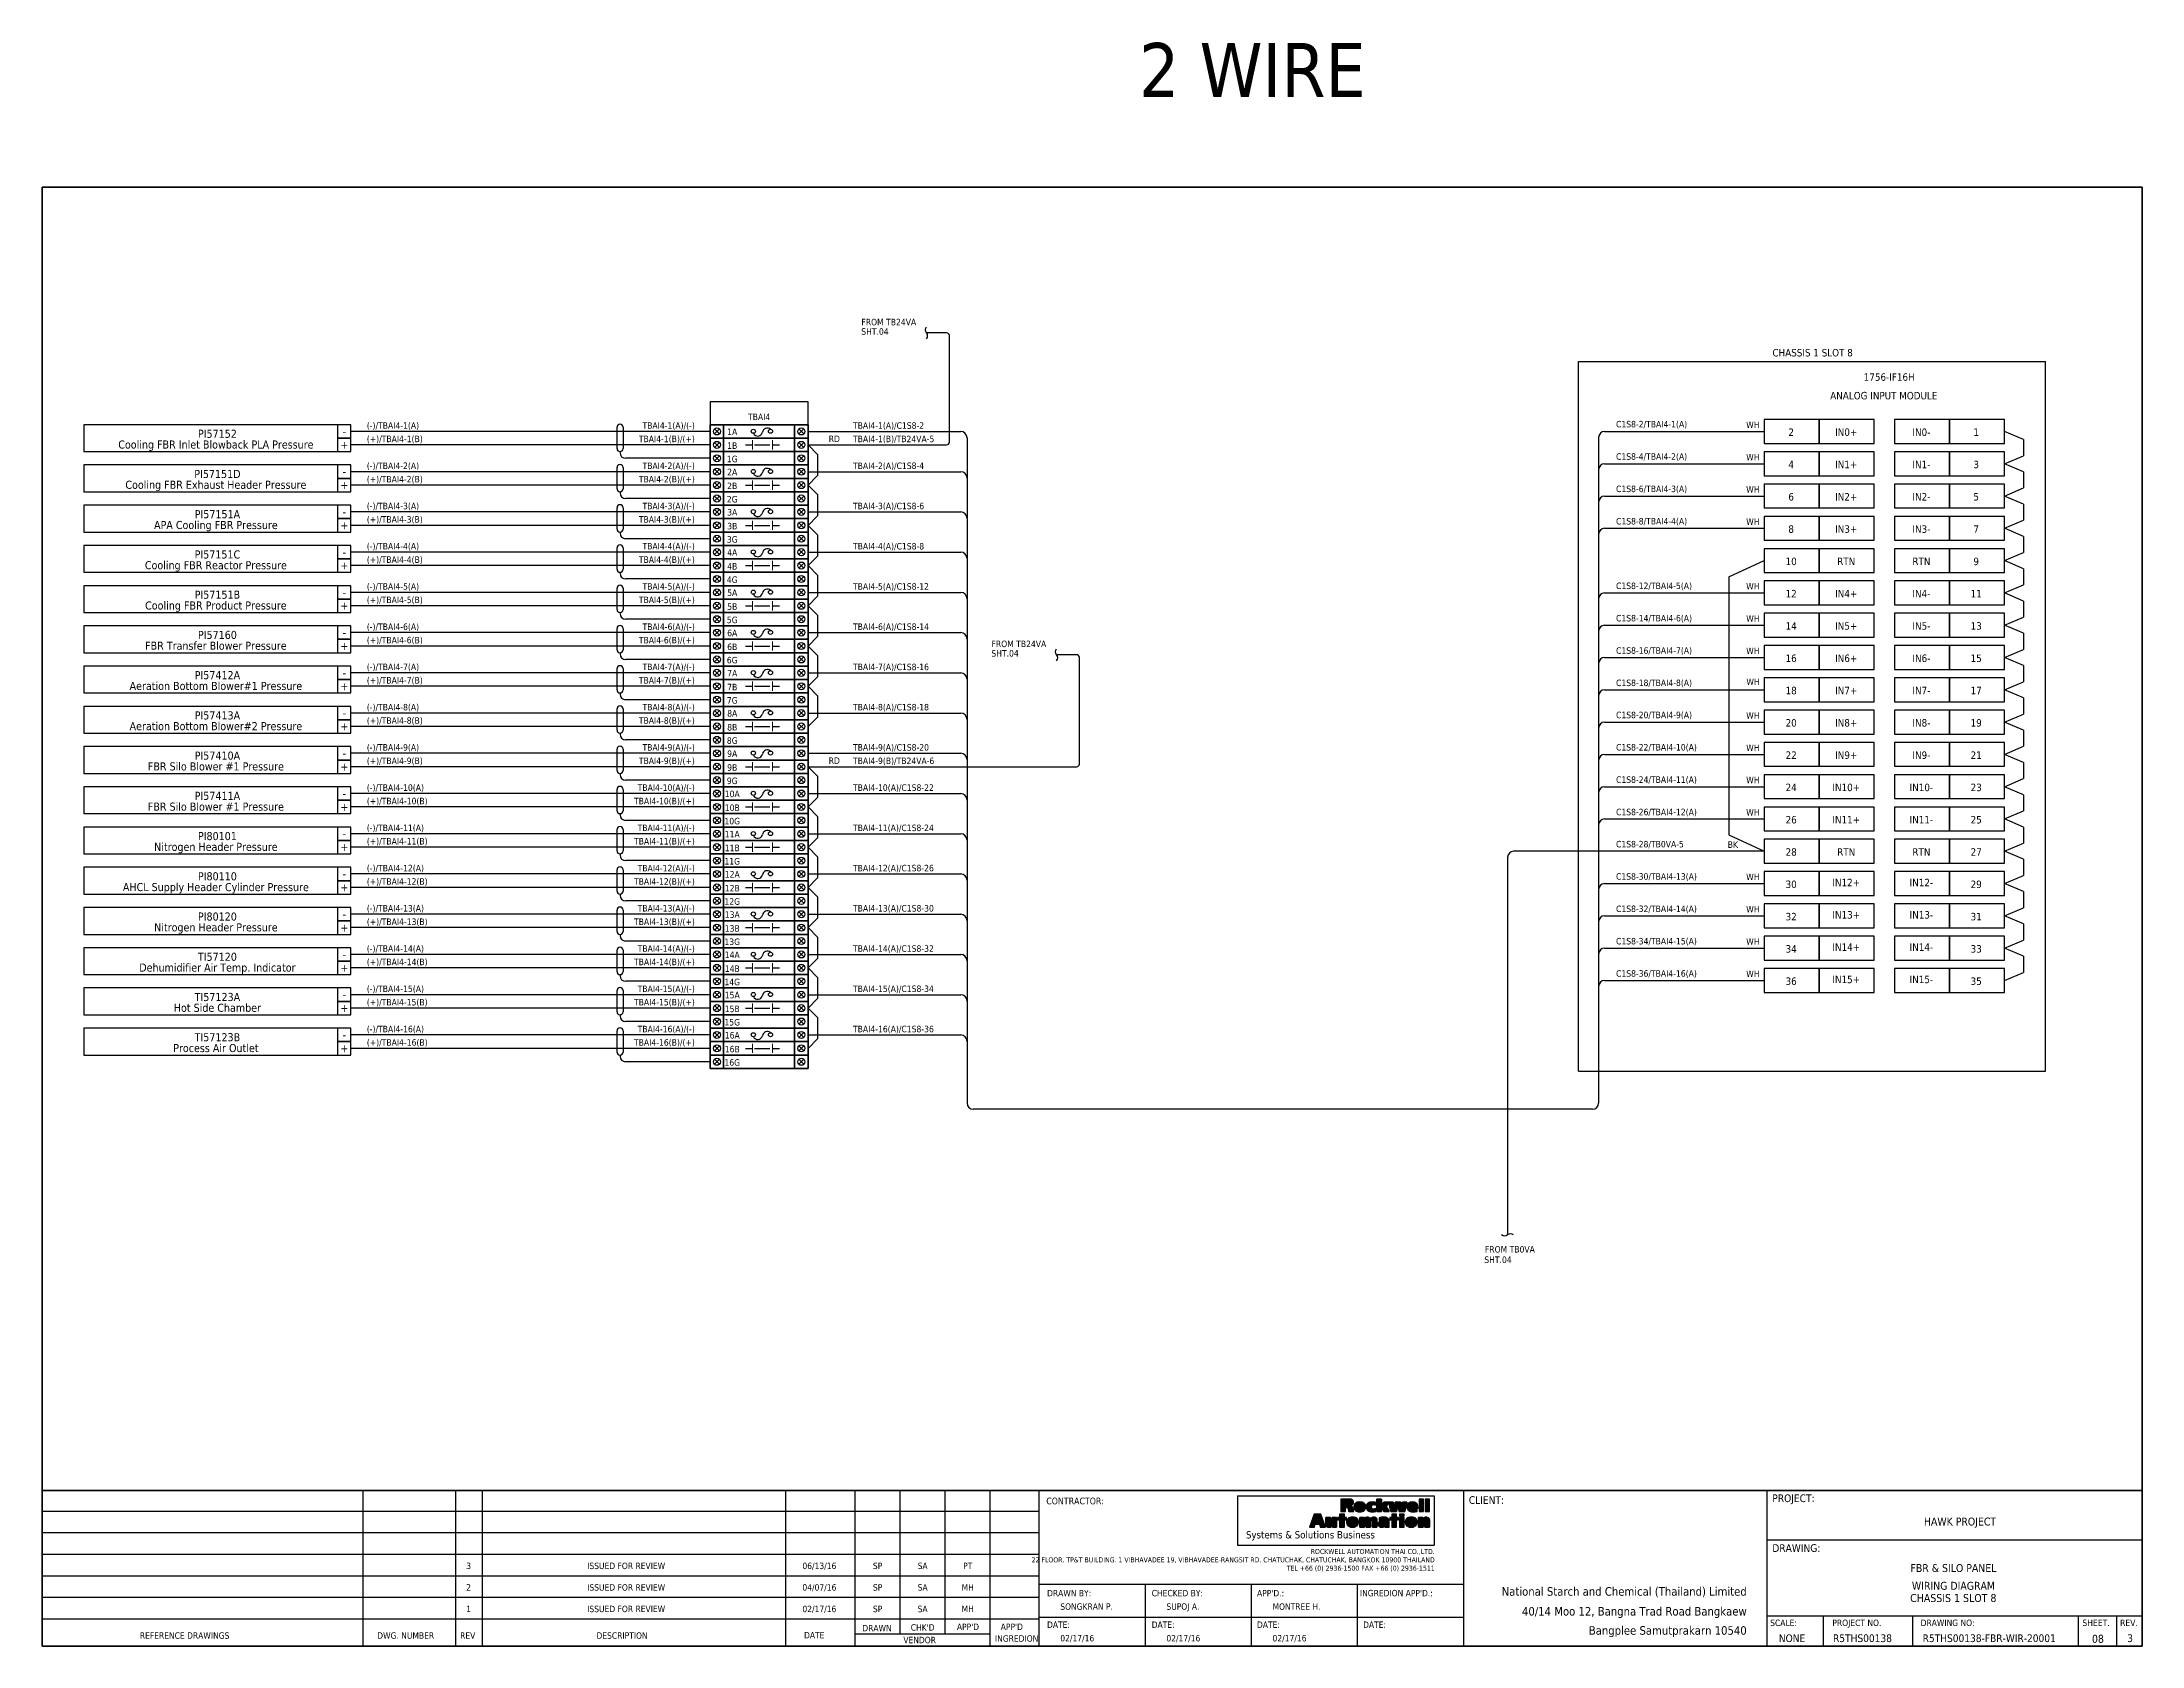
# Model space of a CAD drawing. Header units: millimetres. Extents: x 0 to 1792788, y -13 to 262234.
# Drawn here: x 792796 to 891686, y 184506 to 260035 of the extents above; entities that cross this region are included whole.
import ezdxf
from ezdxf.enums import TextEntityAlignment as Align

# ---------------------------------------------------------------- set-up
doc = ezdxf.new("R2010")
doc.units = ezdxf.units.MM
for name, color, linetype, lineweight in [('ASHADE', 7, 'Continuous', 25), ('GT_1', 9, 'Continuous', 25), ('HELPPOINT', 7, 'Continuous', 25), ('IE-EQUIP', 253, 'Continuous', 25), ('IE-WIRE', 7, 'Continuous', 25), ('MEMBER', 7, 'Continuous', 25), ('power', 7, 'Continuous', 25), ('RA_LOGO', 2, 'Continuous', 25), ('TITLE_BOX', 7, 'Continuous', 25)]:
    doc.layers.add(name, color=color, linetype=linetype, lineweight=lineweight)
doc.styles.add('Tahoma', font='')
doc.styles.get('Tahoma').set_extended_font_data('Tahoma')

msp = doc.modelspace()

# ---------------------------------------------------------------- texts
at = {"color": 7, "style": 'Tahoma'}
for s, height, p in [('2 WIRE', 2540, (844450, 257449)), ('(+)/TBAI4-1(B)', 304.8, (808091, 241192)), ('(+)/TBAI4-2(B)', 304.8, (808091, 239297)), ('(+)/TBAI4-3(B)', 304.8, (808091, 237403)), ('(+)/TBAI4-4(B)', 304.8, (808091, 235508)), ('(+)/TBAI4-5(B)', 304.8, (808091, 233614)), ('(+)/TBAI4-6(B)', 304.8, (808091, 231720)), ('(+)/TBAI4-7(B)', 304.8, (808091, 229825)), ('(+)/TBAI4-8(B)', 304.8, (808091, 227931)), ('(+)/TBAI4-9(B)', 304.8, (808091, 226036)), ('(+)/TBAI4-10(B)', 304.8, (808091, 224142)), ('(+)/TBAI4-11(B)', 304.8, (808091, 222247)), ('C1S8-28/TB0VA-5', 304.8, (866919, 222111)), ('BK', 304.8, (872179, 222090)), ('(+)/TBAI4-12(B)', 304.8, (808091, 220353)), ('(+)/TBAI4-13(B)', 304.8, (808091, 218458)), ('(+)/TBAI4-14(B)', 304.8, (808091, 216564)), ('(+)/TBAI4-15(B)', 304.8, (808091, 214669)), ('(+)/TBAI4-16(B)', 304.8, (808091, 212775)), ('SHT.04', 304.8, (860714, 202544)), ('FROM TB0VA', 304.8, (860744, 203033))]:
    msp.add_text(s, height=height, dxfattribs=at).set_placement(p)
at = {"color": 1, "style": 'Tahoma'}
for s, p in [('SHT.04', (831375, 246252)), ('FROM TB24VA', (831381, 246696)), ('RD', (829842, 241199)), ('TBAI4-1(B)/TB24VA-5', (830987, 241192)), ('SHT.04', (837501, 231096)), ('FROM TB24VA', (837507, 231540)), ('RD', (829842, 226043)), ('TBAI4-9(B)/TB24VA-6', (830987, 226036))]:
    msp.add_text(s, height=304.8, dxfattribs=at).set_placement(p)
at = {"color": 2, "style": 'Tahoma'}
for s, height, p in [('CHASSIS 1 SLOT 8', 350.52, (876177, 245405)), ('1756-IF16H', 350.5, (879781, 244258)), ('ANALOG INPUT MODULE', 350.52, (879528, 243383)), ('2', 351, (875165, 241662)), ('IN0+', 350.5, (877758, 241662)), ('IN0-', 350.5, (881297, 241662)), ('1', 351, (883878, 241662)), ('4', 351, (875165, 240141)), ('IN1+', 350.5, (877758, 240141)), ('IN1-', 350.5, (881297, 240141)), ('3', 351, (883878, 240141)), ('6', 351, (875165, 238620)), ('IN2+', 350.5, (877758, 238620)), ('IN2-', 350.5, (881297, 238620)), ('5', 351, (883878, 238620)), ('8', 351, (875165, 237100)), ('IN3+', 350.5, (877758, 237100)), ('IN3-', 350.5, (881297, 237100)), ('7', 351, (883878, 237100)), ('10', 350.5, (875165, 235579)), ('RTN', 350.5, (877758, 235579)), ('RTN', 350.5, (881297, 235579)), ('9', 351, (883878, 235579)), ('12', 350.5, (875165, 234059)), ('IN4+', 350.5, (877758, 234059)), ('IN4-', 350.5, (881297, 234059)), ('11', 350.5, (883878, 234059)), ('14', 350.5, (875165, 232538)), ('IN5+', 350.5, (877758, 232538)), ('IN5-', 350.5, (881297, 232538)), ('13', 350.5, (883878, 232538)), ('16', 350.5, (875165, 231017)), ('IN6+', 350.5, (877758, 231017)), ('IN6-', 350.5, (881297, 231017)), ('15', 350.5, (883878, 231017)), ('18', 350.5, (875165, 229497)), ('IN7+', 350.5, (877758, 229497)), ('IN7-', 350.5, (881297, 229497)), ('17', 350.5, (883878, 229497)), ('20', 350.5, (875165, 227976)), ('IN8+', 350.5, (877758, 227976)), ('IN8-', 350.5, (881297, 227976)), ('19', 350.5, (883878, 227976)), ('22', 350.5, (875165, 226455)), ('IN9+', 350.5, (877758, 226455)), ('IN9-', 350.5, (881297, 226455)), ('21', 350.5, (883878, 226455)), ('24', 350.5, (875165, 224935)), ('IN10+', 350.5, (877758, 224935)), ('IN10-', 350.5, (881297, 224935)), ('23', 350.5, (883878, 224935)), ('26', 350.5, (875165, 223414)), ('IN11+', 350.5, (877758, 223414)), ('IN11-', 350.5, (881297, 223414)), ('25', 350.5, (883878, 223414)), ('28', 350.5, (875165, 221894)), ('RTN', 350.5, (877758, 221894)), ('RTN', 350.5, (881297, 221894)), ('27', 350.5, (883878, 221894)), ('30', 350.5, (875165, 220373)), ('IN12+', 350.5, (877758, 220456)), ('IN12-', 350.5, (881297, 220456)), ('29', 350.5, (883878, 220373)), ('32', 350.5, (875165, 218852)), ('IN13+', 350.5, (877758, 218935)), ('IN13-', 350.5, (881297, 218935)), ('31', 350.5, (883878, 218852)), ('IN14+', 350.5, (877758, 217415)), ('IN14-', 350.5, (881297, 217415)), ('34', 350.5, (875165, 217332)), ('33', 350.5, (883878, 217332)), ('36', 350.5, (875165, 215811)), ('IN15+', 350.5, (877758, 215894)), ('IN15-', 350.5, (881297, 215894)), ('35', 350.5, (883878, 215811))]:
    msp.add_text(s, height=height, dxfattribs=at).set_placement(p, align=Align.MIDDLE_CENTER)
at = {"color": 4, "style": 'Tahoma'}
for s, height, p in [('TBAI4', 304.8, (826567, 242382)), ('PI57152', 381, (801056, 241589)), ('Cooling FBR Inlet Blowback PLA Pressure ', 381, (801056, 241081)), ('Cooling FBR Exhaust Header Pressure ', 381, (801056, 239187)), ('PI57151D', 381, (801056, 239695)), ('APA Cooling FBR Pressure ', 381, (801056, 237292)), ('PI57151A', 381, (801056, 237800)), ('Cooling FBR Reactor Pressure ', 381, (801056, 235398)), ('PI57151C', 381, (801056, 235906)), ('Cooling FBR Product Pressure ', 381, (801056, 233503)), ('PI57151B', 381, (801056, 234011)), ('FBR Transfer Blower Pressure ', 381, (801056, 231609)), ('PI57160', 381, (801056, 232117)), ('PI57412A', 381, (801056, 230222)), ('Aeration Bottom Blower#1 Pressure ', 381, (801056, 229714)), ('PI57413A', 381, (801056, 228328)), ('Aeration Bottom Blower#2 Pressure ', 381, (801056, 227820)), ('PI57410A', 381, (801056, 226433)), ('FBR Silo Blower #1 Pressure ', 381, (801056, 225925)), ('PI57411A', 381, (801056, 224539)), ('FBR Silo Blower #1 Pressure ', 381, (801056, 224031)), ('PI80101', 381, (801056, 222644)), ('Nitrogen Header Pressure ', 381, (801056, 222136)), ('PI80110', 381, (801056, 220750)), ('AHCL Supply Header Cylinder Pressure ', 381, (801056, 220242)), ('Nitrogen Header Pressure ', 381, (801056, 218347)), ('PI80120', 381, (801056, 218855)), ('Dehumidifier Air Temp. Indicator', 381, (801056, 216453)), ('TI57120', 381, (801056, 216961)), ('Hot Side Chamber', 381, (801056, 214559)), ('TI57123A', 381, (801056, 215067)), ('Process Air Outlet ', 381, (801056, 212664)), ('TI57123B', 381, (801056, 213172))]:
    msp.add_text(s, height=height, dxfattribs=at).set_placement(p, align=Align.MIDDLE_CENTER)
for s, p in [('(-)/TBAI4-1(A)', (808091, 241823)), ('TBAI4-1(A)/C1S8-2', (830987, 241823)), ('C1S8-2/TBAI4-1(A)', (866919, 241889)), ('WH', (873048, 241858)), ('C1S8-4/TBAI4-2(A)', (866919, 240365)), ('WH', (873048, 240337)), ('(-)/TBAI4-2(A)', (808091, 239929)), ('TBAI4-2(A)/C1S8-4', (830987, 239929)), ('(-)/TBAI4-3(A)', (808091, 238034)), ('TBAI4-3(A)/C1S8-6', (830987, 238034)), ('C1S8-6/TBAI4-3(A)', (866919, 238841)), ('WH', (873048, 238816)), ('C1S8-8/TBAI4-4(A)', (866919, 237317)), ('WH', (873048, 237296)), ('(-)/TBAI4-4(A)', (808091, 236140)), ('TBAI4-4(A)/C1S8-8', (830987, 236140)), ('(-)/TBAI4-5(A)', (808091, 234246)), ('TBAI4-5(A)/C1S8-12', (830987, 234246)), ('C1S8-12/TBAI4-5(A)', (866919, 234276)), ('WH', (873048, 234255)), ('(-)/TBAI4-6(A)', (808091, 232351)), ('TBAI4-6(A)/C1S8-14', (830987, 232351)), ('C1S8-14/TBAI4-6(A)', (866919, 232752)), ('WH', (873048, 232734)), ('C1S8-16/TBAI4-7(A)', (866919, 231228)), ('WH', (873048, 231213)), ('(-)/TBAI4-7(A)', (808091, 230457)), ('TBAI4-7(A)/C1S8-16', (830987, 230457)), ('C1S8-18/TBAI4-8(A)', (866919, 229707)), ('WH', (873057, 229758)), ('(-)/TBAI4-8(A)', (808091, 228562)), ('TBAI4-8(A)/C1S8-18', (830987, 228562)), ('C1S8-20/TBAI4-9(A)', (866919, 228194)), ('WH', (873048, 228172)), ('(-)/TBAI4-9(A)', (808091, 226668)), ('TBAI4-9(A)/C1S8-20', (830987, 226668)), ('C1S8-22/TBAI4-10(A)', (866919, 226673)), ('WH', (873048, 226651)), ('(-)/TBAI4-10(A)', (808091, 224773)), ('TBAI4-10(A)/C1S8-22', (830987, 224773)), ('C1S8-24/TBAI4-11(A)', (866919, 225149)), ('WH', (873048, 225131)), ('C1S8-26/TBAI4-12(A)', (866919, 223625)), ('WH', (873048, 223610)), ('(-)/TBAI4-11(A)', (808091, 222879)), ('TBAI4-11(A)/C1S8-24', (830987, 222879)), ('(-)/TBAI4-12(A)', (808091, 220984)), ('TBAI4-12(A)/C1S8-26', (830987, 220984)), ('C1S8-30/TBAI4-13(A)', (866919, 220591)), ('WH', (873048, 220569)), ('(-)/TBAI4-13(A)', (808091, 219090)), ('TBAI4-13(A)/C1S8-30', (830987, 219090)), ('C1S8-32/TBAI4-14(A)', (866919, 219067)), ('WH', (873048, 219048)), ('C1S8-34/TBAI4-15(A)', (866919, 217543)), ('WH', (873048, 217528)), ('(-)/TBAI4-14(A)', (808091, 217195)), ('TBAI4-14(A)/C1S8-32', (830987, 217195)), ('(-)/TBAI4-15(A)', (808091, 215301)), ('TBAI4-15(A)/C1S8-34', (830987, 215301)), ('C1S8-36/TBAI4-16(A)', (866919, 216022)), ('WH', (873048, 216007)), ('(-)/TBAI4-16(A)', (808091, 213406)), ('TBAI4-16(A)/C1S8-36', (830987, 213406))]:
    msp.add_text(s, height=304.8, dxfattribs=at).set_placement(p)
at = {"color": 7, "style": 'Tahoma'}
for s, p in [('TBAI4-1(B)/(+)', (823539, 241192)), ('TBAI4-2(B)/(+)', (823539, 239297)), ('TBAI4-3(B)/(+)', (823539, 237403)), ('TBAI4-4(B)/(+)', (823539, 235508)), ('TBAI4-5(B)/(+)', (823539, 233614)), ('TBAI4-6(B)/(+)', (823539, 231720)), ('TBAI4-7(B)/(+)', (823539, 229825)), ('TBAI4-8(B)/(+)', (823539, 227931)), ('TBAI4-9(B)/(+)', (823539, 226036)), ('TBAI4-10(B)/(+)', (823539, 224142)), ('TBAI4-11(B)/(+)', (823539, 222247)), ('TBAI4-12(B)/(+)', (823539, 220353)), ('TBAI4-13(B)/(+)', (823539, 218458)), ('TBAI4-14(B)/(+)', (823539, 216564)), ('TBAI4-15(B)/(+)', (823539, 214669)), ('TBAI4-16(B)/(+)', (823539, 212775))]:
    msp.add_text(s, height=304.8, dxfattribs=at).set_placement(p, align=Align.RIGHT)
at = {"color": 4, "style": 'Tahoma'}
for s, p in [('TBAI4-1(A)/(-)', (823539, 241823)), ('TBAI4-2(A)/(-)', (823539, 239929)), ('TBAI4-3(A)/(-)', (823539, 238034)), ('TBAI4-4(A)/(-)', (823539, 236140)), ('TBAI4-5(A)/(-)', (823539, 234246)), ('TBAI4-6(A)/(-)', (823539, 232351)), ('TBAI4-7(A)/(-)', (823539, 230457)), ('TBAI4-8(A)/(-)', (823539, 228562)), ('TBAI4-9(A)/(-)', (823539, 226668)), ('TBAI4-10(A)/(-)', (823539, 224773)), ('TBAI4-11(A)/(-)', (823539, 222879)), ('TBAI4-12(A)/(-)', (823539, 220984)), ('TBAI4-13(A)/(-)', (823539, 219090)), ('TBAI4-14(A)/(-)', (823539, 217195)), ('TBAI4-15(A)/(-)', (823539, 215301)), ('TBAI4-16(A)/(-)', (823539, 213406))]:
    msp.add_text(s, height=304.8, dxfattribs=at).set_placement(p, align=Align.RIGHT)
at = {"color": 7, "style": 'Tahoma'}
for s, height, p in [('CHASSIS 1 SLOT 8', 376.46, (882801, 186766)), ('08', 376.5, (889611, 184846))]:
    msp.add_text(s, height=height, dxfattribs=at).set_placement(p, align=Align.MIDDLE_CENTER)
at = {"layer": 'power', "color": 7, "style": 'Tahoma'}
for s, height, p in [('-', 381, (807037, 241701)), ('1A', 305.3, (825300, 241681)), ('+', 381, (807037, 241070)), ('1B', 305.3, (825300, 241029)), ('-', 381, (807037, 239806)), ('2A', 305.3, (825300, 239786)), ('+', 381, (807037, 239176)), ('2B', 305.3, (825300, 239134)), ('+', 381, (807037, 237281)), ('-', 381, (807037, 237912)), ('3B', 305.3, (825300, 237240)), ('3A', 305.3, (825300, 237892)), ('+', 381, (807037, 235387)), ('-', 381, (807037, 236017)), ('4A', 305.3, (825300, 235998)), ('4B', 305.3, (825300, 235345)), ('+', 381, (807037, 233492)), ('-', 381, (807037, 234123)), ('5A', 305.3, (825300, 234103)), ('5B', 305.3, (825300, 233451)), ('+', 381, (807037, 231598)), ('-', 381, (807037, 232228)), ('6B', 305.3, (825300, 231556)), ('6A', 305.3, (825300, 232209)), ('7A', 305.3, (825300, 230314)), ('+', 381, (807037, 229704)), ('-', 381, (807037, 230334)), ('7B', 305.3, (825300, 229662)), ('8A', 305.3, (825300, 228420)), ('+', 381, (807037, 227809)), ('-', 381, (807037, 228439)), ('8B', 305.3, (825300, 227768)), ('-', 381, (807037, 226545)), ('9A', 305.3, (825300, 226525)), ('+', 381, (807037, 225915)), ('9B', 305.3, (825300, 225873)), ('-', 381, (807037, 224650)), ('10A', 305.3, (825300, 224631)), ('+', 381, (807037, 224020)), ('10B', 305.3, (825300, 223979)), ('-', 381, (807037, 222756)), ('11A', 305.3, (825300, 222736)), ('+', 381, (807037, 222126)), ('11B', 305.3, (825300, 222084)), ('-', 381, (807037, 220862)), ('12A', 305.3, (825300, 220842)), ('+', 381, (807037, 220231)), ('12B', 305.3, (825300, 220190)), ('-', 381, (807037, 218967)), ('13A', 305.3, (825300, 218947)), ('+', 381, (807037, 218337)), ('13B', 305.3, (825300, 218295)), ('+', 381, (807037, 216442)), ('-', 381, (807037, 217073)), ('14A', 305.3, (825300, 217053)), ('14B', 305.3, (825300, 216401)), ('+', 381, (807037, 214548)), ('-', 381, (807037, 215178)), ('15A', 305.3, (825300, 215158)), ('15B', 305.3, (825300, 214506)), ('+', 381, (807037, 212653)), ('-', 381, (807037, 213284)), ('16A', 305.3, (825300, 213264)), ('16B', 305.3, (825300, 212612))]:
    msp.add_text(s, height=height, dxfattribs=at).set_placement(p, align=Align.MIDDLE_CENTER)
at = {"layer": 'power', "color": 3, "style": 'Tahoma'}
for s, p in [('1G', (825300, 240401)), ('2G', (825300, 238506)), ('3G', (825300, 236612)), ('4G', (825300, 234717)), ('5G', (825300, 232823)), ('6G', (825300, 230928)), ('7G', (825300, 229034)), ('8G', (825300, 227139)), ('9G', (825300, 225245)), ('10G', (825300, 223350)), ('11G', (825300, 221456)), ('12G', (825300, 219562)), ('13G', (825300, 217667)), ('14G', (825300, 215773)), ('15G', (825300, 213878)), ('16G', (825300, 211984))]:
    msp.add_text(s, height=305.3, dxfattribs=at).set_placement(p, align=Align.MIDDLE_CENTER)

# ---------------------------------------------------------------- blocks, each defined once
blk = doc.blocks.new('RA_LOGO1')
at = {"layer": 'RA_LOGO', "linetype": 'Continuous', "ltscale": 25.4}
for color, points in [(1, [(25.1, 13.7), (25.8, 13.7), (26.2, 13.7), (26.6, 13.5), (26.8, 13.2), (26.9, 12.8), (27, 12.3), (27.1, 11.7), (27.2, 11.1), (27.3, 10.7), (30.8, 10.7), (30.7, 11.1), (30.6, 11.7), (30.5, 12.2), (30.4, 12.8), (30.2, 13.4), (30, 13.9), (29.6, 14.3), (29.1, 14.6), (28.4, 14.8), (29, 15), (29.5, 15.2), (29.8, 15.5), (30.2, 15.8), (30.4, 16.2), (30.6, 16.6), (30.6, 17.2), (30.6, 17.6), (30.5, 18), (30.3, 18.4), (30.1, 18.6), (29.8, 18.9), (29.5, 19.1), (29.1, 19.3), (28.7, 19.4), (28.2, 19.5), (27.7, 19.5), (27.2, 19.5), (21.7, 19.5), (21.7, 10.7), (25.1, 10.7)]), (1, [(24.9, 15.7), (24.9, 17.6), (25.9, 17.6), (26.5, 17.5), (27, 17.2), (27.2, 16.7), (27.1, 16.1), (26.8, 15.8), (26.3, 15.7), (25.8, 15.7)]), (1, [(33, 17.2), (32.6, 17), (32.3, 16.8), (32, 16.6), (31.7, 16.4), (31.4, 16.1), (31.3, 15.7), (31.1, 15.4), (31, 15), (30.9, 14.6), (30.9, 14.1), (30.9, 13.7), (31, 13.3), (31.1, 12.9), (31.2, 12.5), (31.4, 12.2), (31.6, 11.9), (31.8, 11.6), (32.1, 11.3), (32.4, 11.1), (32.8, 11), (33.1, 10.8), (33.6, 10.7), (34, 10.6), (34.5, 10.6), (35, 10.5), (35.5, 10.6), (36, 10.6), (36.5, 10.7), (36.9, 10.8), (37.3, 11), (37.6, 11.1), (37.9, 11.3), (38.2, 11.6), (38.4, 11.9), (38.7, 12.2), (38.8, 12.5), (39, 12.9), (39, 13.3), (39.1, 13.7), (39.1, 14.1), (39.1, 14.6), (39, 15), (38.9, 15.4), (38.8, 15.7), (38.6, 16.1), (38.3, 16.4), (38.1, 16.6), (37.7, 16.8), (37.4, 17), (37, 17.2), (36.6, 17.3), (36.1, 17.4), (35.6, 17.4), (35, 17.5), (34.5, 17.4), (33.9, 17.4), (33.5, 17.3)]), (1, [(34.6, 15.4), (35, 15.6), (35.5, 15.4), (35.7, 14.8), (35.7, 14.1), (35.7, 13.4), (35.6, 12.9), (35.4, 12.6), (35, 12.4), (34.6, 12.6), (34.4, 12.9), (34.3, 13.4), (34.3, 14.1), (34.4, 14.8)]), (1, [(43.1, 14.6), (43.3, 15), (43.6, 15.3), (44.1, 15.5), (44.6, 15.6), (45.2, 15.5), (45.6, 15.4), (46, 15.2), (46, 17.2), (45.5, 17.3), (45, 17.4), (44.4, 17.4), (43.7, 17.5), (43.2, 17.4), (42.7, 17.4), (42.2, 17.3), (41.7, 17.2), (41.3, 17), (41, 16.8), (40.7, 16.6), (40.4, 16.4), (40.2, 16.1), (40, 15.7), (39.8, 15.4), (39.7, 15), (39.6, 14.6), (39.6, 14.1), (39.6, 13.7), (39.7, 13.3), (39.8, 12.9), (39.9, 12.5), (40.1, 12.2), (40.3, 11.9), (40.5, 11.6), (40.8, 11.3), (41.1, 11.1), (41.5, 11), (41.8, 10.8), (42.3, 10.7), (42.7, 10.6), (43.2, 10.6), (43.7, 10.5), (44.4, 10.6), (45, 10.6), (45.6, 10.7), (46.1, 10.9), (46.1, 12.8), (45.6, 12.6), (45.2, 12.5), (44.6, 12.4), (44.1, 12.5), (43.6, 12.7), (43.3, 13), (43.1, 13.5), (43, 14.1)]), (1, [(50.1, 19.5), (46.9, 19.5), (46.9, 10.7), (50.1, 10.7), (50.1, 14.4)]), (1, [(50.1, 14.4), (51.9, 10.7), (55.6, 10.7), (53.4, 14.4), (55.2, 17.3), (51.7, 17.3)]), (1, [(56.7, 10.7), (60.7, 10.7), (61.5, 15.2), (61.6, 15.2), (62.4, 10.7), (66.4, 10.7), (67.8, 17.3), (64.9, 17.3), (64.3, 13), (64.3, 13), (63.6, 17.3), (59.7, 17.3), (59, 13), (59, 13), (58.4, 17.3), (55.2, 17.3)]), (1, [(71.6, 10.6), (72.1, 10.5), (72.6, 10.5), (73.2, 10.6), (73.7, 10.6), (74.2, 10.7), (74.6, 10.8), (75.1, 10.9), (75.1, 12.6), (74.6, 12.4), (74.1, 12.3), (73.5, 12.2), (72.9, 12.2), (72.4, 12.2), (71.9, 12.3), (71.5, 12.5), (71.2, 12.8), (71.1, 13.2), (75.6, 13.2), (75.6, 13.6), (75.5, 14.1), (75.5, 14.5), (75.4, 15), (75.3, 15.4), (75.2, 15.7), (75, 16.1), (74.8, 16.4), (74.5, 16.6), (74.2, 16.9), (73.9, 17.1), (73.5, 17.2), (73.1, 17.4), (72.6, 17.4), (72.1, 17.5), (71.5, 17.4), (71, 17.4), (70.5, 17.3), (70.1, 17.2), (69.7, 17), (69.3, 16.8), (69, 16.6), (68.7, 16.4), (68.5, 16.1), (68.3, 15.7), (68.2, 15.4), (68.1, 15), (68, 14.6), (68, 14.1), (68, 13.7), (68, 13.3), (68.1, 12.9), (68.3, 12.5), (68.4, 12.2), (68.6, 11.9), (68.9, 11.6), (69.2, 11.3), (69.5, 11.1), (69.8, 11), (70.2, 10.8), (70.6, 10.7), (71.1, 10.6)]), (1, [(71.1, 14.6), (71.1, 15.2), (71.4, 15.7), (72, 15.9), (72.5, 15.7), (72.7, 15.2), (72.8, 14.6)]), (1, [(76.4, 10.7), (79.5, 10.7), (79.5, 19.5), (76.4, 19.5)]), (1, [(83.6, 19.5), (80.5, 19.5), (80.5, 10.7), (83.6, 10.7)]), (252, [(6.9, 1.9), (7.5, 0), (11.1, 0), (7.9, 9), (3.2, 9), (0, 0), (3.4, 0), (4, 1.9)]), (252, [(6.5, 4.1), (4.5, 4.1), (5.5, 7.1)]), (252, [(18.9, 6.7), (15.7, 6.7), (15.7, 2.8), (15.7, 2.4), (15.5, 2.1), (15.1, 1.9), (14.7, 2.1), (14.5, 2.4), (14.5, 2.8), (14.5, 6.7), (11.3, 6.7), (11.3, 2), (11.3, 1.6), (11.4, 1.2), (11.6, 0.8), (11.8, 0.5), (12.1, 0.2), (12.5, 0), (13, -0.1), (13.6, -0.1), (14.2, -0.1), (14.7, 0), (15.2, 0.3), (15.5, 0.7), (15.9, 1.2), (15.9, 0), (18.9, 0)]), (252, [(24.3, 4.9), (25.7, 4.9), (25.7, 6.7), (24.3, 6.7), (24.3, 9), (21, 9), (21, 6.7), (19.6, 6.7), (19.6, 4.9), (21, 4.9), (21, 0), (24.3, 0)]), (252, [(29, -0.1), (29.4, -0.1), (30, -0.1), (30.5, -0.1), (31, -0.1), (31.4, 0), (31.9, 0.1), (32.3, 0.3), (32.6, 0.5), (32.9, 0.7), (33.2, 0.9), (33.5, 1.2), (33.7, 1.5), (33.8, 1.9), (34, 2.2), (34.1, 2.6), (34.1, 3), (34.2, 3.5), (34.1, 4), (34.1, 4.4), (34, 4.8), (33.8, 5.1), (33.6, 5.5), (33.4, 5.8), (33.1, 6), (32.8, 6.3), (32.4, 6.4), (32, 6.6), (31.5, 6.7), (31.1, 6.8), (30.5, 6.9), (30, 6.9), (29.4, 6.9), (28.9, 6.8), (28.4, 6.7), (28, 6.6), (27.6, 6.4), (27.2, 6.3), (26.9, 6), (26.6, 5.8), (26.4, 5.5), (26.2, 5.1), (26, 4.8), (25.9, 4.4), (25.8, 4), (25.8, 3.5), (25.8, 3), (25.9, 2.6), (26, 2.2), (26.1, 1.9), (26.3, 1.5), (26.5, 1.2), (26.7, 0.9), (27, 0.7), (27.3, 0.5), (27.7, 0.3), (28.1, 0.1), (28.5, 0)]), (252, [(29.6, 1.9), (29.4, 2.3), (29.3, 2.8), (29.3, 3.5), (29.3, 4.2), (29.5, 4.7), (30, 5), (30.4, 4.7), (30.6, 4.2), (30.7, 3.5), (30.7, 2.8), (30.6, 2.3), (30.4, 1.9), (30, 1.8)]), (252, [(38.2, 3.9), (38.2, 4.3), (38.4, 4.7), (38.8, 4.8), (39.2, 4.7), (39.4, 4.3), (39.4, 3.9), (39.4, 0), (42.6, 0), (42.6, 3.9), (42.6, 4.3), (42.8, 4.7), (43.2, 4.8), (43.6, 4.7), (43.8, 4.3), (43.8, 3.9), (43.8, 0), (47, 0), (47, 4), (47, 4.4), (47, 4.8), (47, 5.1), (46.9, 5.5), (46.8, 5.8), (46.6, 6.1), (46.4, 6.4), (46.1, 6.6), (45.7, 6.7), (45.2, 6.8), (44.7, 6.9), (44.1, 6.8), (43.6, 6.7), (43.1, 6.5), (42.7, 6.1), (42.5, 5.7), (42.2, 6.2), (41.9, 6.5), (41.4, 6.7), (40.9, 6.8), (40.4, 6.9), (39.9, 6.8), (39.4, 6.7), (39, 6.6), (38.6, 6.3), (38.3, 6), (38, 5.5), (38, 6.7), (35, 6.7), (35, 0), (38.2, 0)]), (252, [(47.8, 1.3), (48, 0.9), (48.2, 0.6), (48.5, 0.3), (48.9, 0.1), (49.3, 0), (49.8, -0.1), (50.2, -0.1), (50.8, -0.1), (51.3, 0), (51.7, 0.2), (52.1, 0.6), (52.5, 1), (52.5, 0), (55.5, 0), (55.5, 4.1), (55.4, 4.6), (55.4, 5), (55.2, 5.4), (55, 5.7), (54.7, 6), (54.4, 6.2), (54.1, 6.4), (53.8, 6.6), (53.4, 6.7), (53, 6.8), (52.6, 6.8), (52.2, 6.9), (51.8, 6.9), (51.4, 6.9), (50.7, 6.9), (50.1, 6.8), (49.6, 6.7), (49.1, 6.6), (48.5, 6.5), (48.5, 4.6), (49.1, 4.8), (49.6, 5), (50.2, 5.1), (50.8, 5.2), (51.3, 5.2), (51.7, 5.1), (52.1, 4.9), (52.4, 4.6), (52.5, 4.2), (52.2, 4.2), (51.7, 4.3), (51.2, 4.3), (50.8, 4.3), (50.4, 4.2), (49.9, 4.2), (49.5, 4.1), (49.1, 3.9), (48.7, 3.7), (48.4, 3.5), (48.1, 3.2), (47.9, 2.8), (47.8, 2.3), (47.8, 1.8)]), (252, [(50.7, 2.2), (51, 2.7), (51.5, 2.9), (52.2, 3), (52.5, 3), (52.5, 2.7), (52.4, 2.2), (52.1, 1.7), (51.5, 1.6), (51.1, 1.6), (50.8, 1.8)]), (252, [(57.3, 0), (60.6, 0), (60.6, 4.9), (62, 4.9), (62, 6.7), (60.6, 6.7), (60.6, 9), (57.3, 9), (57.3, 6.7), (56, 6.7), (56, 4.9), (57.3, 4.9)]), (252, [(66, 7.5), (66, 9), (62.8, 9), (62.8, 7.5)]), (252, [(62.8, 0), (66, 0), (66, 6.7), (62.8, 6.7)]), (252, [(69.9, -0.1), (70.4, -0.1), (70.9, -0.1), (71.4, -0.1), (71.9, -0.1), (72.4, 0), (72.8, 0.1), (73.2, 0.3), (73.5, 0.5), (73.8, 0.7), (74.1, 0.9), (74.4, 1.2), (74.6, 1.5), (74.8, 1.9), (74.9, 2.2), (75, 2.6), (75, 3), (75.1, 3.5), (75, 4), (75, 4.4), (74.9, 4.8), (74.7, 5.1), (74.5, 5.5), (74.3, 5.8), (74, 6), (73.7, 6.3), (73.3, 6.4), (72.9, 6.6), (72.5, 6.7), (72, 6.8), (71.4, 6.9), (70.9, 6.9), (70.3, 6.9), (69.8, 6.8), (69.3, 6.7), (68.9, 6.6), (68.5, 6.4), (68.1, 6.3), (67.8, 6), (67.5, 5.8), (67.3, 5.5), (67.1, 5.1), (66.9, 4.8), (66.8, 4.4), (66.7, 4), (66.7, 3.5), (66.7, 3), (66.8, 2.6), (66.9, 2.2), (67, 1.9), (67.2, 1.5), (67.4, 1.2), (67.6, 0.9), (67.9, 0.7), (68.2, 0.5), (68.6, 0.3), (69, 0.1), (69.4, 0)]), (252, [(70.5, 1.9), (70.3, 2.3), (70.2, 2.8), (70.2, 3.5), (70.2, 4.2), (70.4, 4.7), (70.9, 5), (71.4, 4.7), (71.6, 4.2), (71.6, 3.5), (71.6, 2.8), (71.5, 2.3), (71.3, 1.9), (70.9, 1.8)]), (252, [(79.2, 3.9), (79.2, 4.3), (79.3, 4.7), (79.7, 4.8), (80.1, 4.7), (80.3, 4.3), (80.3, 3.9), (80.3, 0), (83.6, 0), (83.6, 4.7), (83.5, 5.1), (83.4, 5.6), (83.3, 5.9), (83, 6.3), (82.7, 6.5), (82.3, 6.7), (81.8, 6.8), (81.2, 6.9), (80.7, 6.8), (80.1, 6.7), (79.7, 6.4), (79.3, 6.1), (79, 5.5), (79, 6.7), (75.9, 6.7), (75.9, 0), (79.2, 0)])]:
    blk.add_hatch(color=color, dxfattribs=at).paths.add_polyline_path(points, flags=0)
at = {"layer": 'RA_LOGO', "color": 1, "linetype": 'Continuous', "ltscale": 25.4}
for points in [[(29.1, 19.3), (28.7, 19.4), (28.2, 19.5), (27.7, 19.5), (27.2, 19.5), (21.7, 19.5), (21.7, 10.7), (25.1, 10.7), (25.1, 13.7), (25.8, 13.7), (26.2, 13.7), (26.6, 13.5), (26.8, 13.2), (26.9, 12.8), (27, 12.3), (27.1, 11.7), (27.2, 11.1), (27.3, 10.7), (30.8, 10.7), (30.7, 11.1), (30.6, 11.7), (30.5, 12.2), (30.4, 12.8), (30.2, 13.4), (30, 13.9), (29.6, 14.3), (29.1, 14.6), (28.5, 14.8), (28.5, 14.8), (29, 15), (29.5, 15.2), (29.8, 15.5), (30.2, 15.8), (30.4, 16.2), (30.6, 16.6), (30.6, 17.2), (30.6, 17.6), (30.5, 18), (30.3, 18.4), (30.1, 18.6), (29.8, 18.9), (29.5, 19.1)], [(25.1, 13.7), (25.8, 13.7), (26.2, 13.7), (26.6, 13.5), (26.8, 13.2), (26.9, 12.8), (27, 12.3), (27.1, 11.7), (27.2, 11.1), (27.3, 10.7), (30.8, 10.7), (30.7, 11.1), (30.6, 11.7), (30.5, 12.2), (30.4, 12.8), (30.2, 13.4), (30, 13.9), (29.6, 14.3), (29.1, 14.6), (28.4, 14.8), (29, 15), (29.5, 15.2), (29.8, 15.5), (30.2, 15.8), (30.4, 16.2), (30.6, 16.6), (30.6, 17.2), (30.6, 17.6), (30.5, 18), (30.3, 18.4), (30.1, 18.6), (29.8, 18.9), (29.5, 19.1), (29.1, 19.3), (28.7, 19.4), (28.2, 19.5), (27.7, 19.5), (27.2, 19.5), (21.7, 19.5), (21.7, 10.7), (25.1, 10.7)], [(24.9, 15.7), (24.9, 17.6), (25.9, 17.6), (26.5, 17.5), (27, 17.2), (27.2, 16.7), (27.1, 16.1), (26.8, 15.8), (26.3, 15.7), (25.8, 15.7)], [(25.8, 15.7), (24.9, 15.7), (24.9, 17.6), (25.9, 17.6), (26.5, 17.5), (27, 17.2), (27.2, 16.7), (27.1, 16.1), (26.8, 15.8), (26.3, 15.7)], [(37, 17.2), (36.6, 17.3), (36.1, 17.4), (35.6, 17.4), (35, 17.5), (34.5, 17.4), (33.9, 17.4), (33.5, 17.3), (33, 17.2), (32.6, 17), (32.3, 16.8), (32, 16.6), (31.7, 16.4), (31.4, 16.1), (31.3, 15.7), (31.1, 15.4), (31, 15), (30.9, 14.6), (30.9, 14.1), (30.9, 14.1), (30.9, 13.7), (31, 13.3), (31.1, 12.9), (31.2, 12.5), (31.4, 12.2), (31.6, 11.9), (31.8, 11.6), (32.1, 11.3), (32.4, 11.1), (32.8, 11), (33.1, 10.8), (33.6, 10.7), (34, 10.6), (34.5, 10.6), (35, 10.5), (35.5, 10.6), (36, 10.6), (36.5, 10.7), (36.9, 10.8), (37.3, 11), (37.6, 11.1), (37.9, 11.3), (38.2, 11.6), (38.4, 11.9), (38.7, 12.2), (38.8, 12.5), (39, 12.9), (39, 13.3), (39.1, 13.7), (39.1, 14.1), (39.1, 14.6), (39, 15), (38.9, 15.4), (38.8, 15.7), (38.6, 16.1), (38.3, 16.4), (38.1, 16.6), (37.7, 16.8), (37.4, 17)], [(33, 17.2), (32.6, 17), (32.3, 16.8), (32, 16.6), (31.7, 16.4), (31.4, 16.1), (31.3, 15.7), (31.1, 15.4), (31, 15), (30.9, 14.6), (30.9, 14.1), (30.9, 13.7), (31, 13.3), (31.1, 12.9), (31.2, 12.5), (31.4, 12.2), (31.6, 11.9), (31.8, 11.6), (32.1, 11.3), (32.4, 11.1), (32.8, 11), (33.1, 10.8), (33.6, 10.7), (34, 10.6), (34.5, 10.6), (35, 10.5), (35.5, 10.6), (36, 10.6), (36.5, 10.7), (36.9, 10.8), (37.3, 11), (37.6, 11.1), (37.9, 11.3), (38.2, 11.6), (38.4, 11.9), (38.7, 12.2), (38.8, 12.5), (39, 12.9), (39, 13.3), (39.1, 13.7), (39.1, 14.1), (39.1, 14.6), (39, 15), (38.9, 15.4), (38.8, 15.7), (38.6, 16.1), (38.3, 16.4), (38.1, 16.6), (37.7, 16.8), (37.4, 17), (37, 17.2), (36.6, 17.3), (36.1, 17.4), (35.6, 17.4), (35, 17.5), (34.5, 17.4), (33.9, 17.4), (33.5, 17.3)], [(34.3, 14.1), (34.4, 14.8), (34.6, 15.4), (35, 15.6), (35.5, 15.4), (35.7, 14.8), (35.7, 14.1), (35.7, 13.4), (35.6, 12.9), (35.4, 12.6), (35, 12.4), (34.6, 12.6), (34.4, 12.9), (34.3, 13.4)], [(34.6, 15.4), (35, 15.6), (35.5, 15.4), (35.7, 14.8), (35.7, 14.1), (35.7, 13.4), (35.6, 12.9), (35.4, 12.6), (35, 12.4), (34.6, 12.6), (34.4, 12.9), (34.3, 13.4), (34.3, 14.1), (34.4, 14.8)], [(42.7, 17.4), (43.2, 17.4), (43.7, 17.5), (44.4, 17.4), (45, 17.4), (45.5, 17.3), (46, 17.2), (46, 15.2), (45.6, 15.4), (45.2, 15.5), (44.6, 15.6), (44.1, 15.5), (43.6, 15.3), (43.3, 15), (43.1, 14.6), (43, 14.1), (43.1, 13.5), (43.3, 13), (43.6, 12.7), (44.1, 12.5), (44.6, 12.4), (45.2, 12.5), (45.6, 12.6), (46.1, 12.8), (46.1, 10.9), (45.6, 10.7), (45, 10.6), (44.4, 10.6), (43.7, 10.5), (43.2, 10.6), (42.7, 10.6), (42.3, 10.7), (41.8, 10.8), (41.5, 11), (41.1, 11.1), (40.8, 11.3), (40.5, 11.6), (40.3, 11.9), (40.1, 12.2), (39.9, 12.5), (39.8, 12.9), (39.7, 13.3), (39.6, 13.7), (39.6, 14.1), (39.6, 14.6), (39.7, 15), (39.8, 15.4), (40, 15.7), (40.2, 16.1), (40.4, 16.4), (40.7, 16.6), (41, 16.8), (41.3, 17), (41.7, 17.2), (42.2, 17.3)], [(43.1, 14.6), (43.3, 15), (43.6, 15.3), (44.1, 15.5), (44.6, 15.6), (45.2, 15.5), (45.6, 15.4), (46, 15.2), (46, 17.2), (45.5, 17.3), (45, 17.4), (44.4, 17.4), (43.7, 17.5), (43.2, 17.4), (42.7, 17.4), (42.2, 17.3), (41.7, 17.2), (41.3, 17), (41, 16.8), (40.7, 16.6), (40.4, 16.4), (40.2, 16.1), (40, 15.7), (39.8, 15.4), (39.7, 15), (39.6, 14.6), (39.6, 14.1), (39.6, 13.7), (39.7, 13.3), (39.8, 12.9), (39.9, 12.5), (40.1, 12.2), (40.3, 11.9), (40.5, 11.6), (40.8, 11.3), (41.1, 11.1), (41.5, 11), (41.8, 10.8), (42.3, 10.7), (42.7, 10.6), (43.2, 10.6), (43.7, 10.5), (44.4, 10.6), (45, 10.6), (45.6, 10.7), (46.1, 10.9), (46.1, 12.8), (45.6, 12.6), (45.2, 12.5), (44.6, 12.4), (44.1, 12.5), (43.6, 12.7), (43.3, 13), (43.1, 13.5), (43, 14.1)], [(50.1, 10.7), (46.9, 10.7), (46.9, 19.5), (50.1, 19.5), (50.1, 14.4), (50.1, 14.4), (50.1, 14.4)], [(50.1, 19.5), (46.9, 19.5), (46.9, 10.7), (50.1, 10.7), (50.1, 14.4)], [(50.1, 14.4), (51.9, 10.7), (55.6, 10.7), (53.4, 14.4), (55.2, 17.3), (51.7, 17.3)], [(51.9, 10.7), (50.1, 14.4), (51.7, 17.3), (55.2, 17.3), (53.4, 14.4), (55.6, 10.7)], [(62.4, 10.7), (61.6, 15.2), (61.5, 15.2), (60.7, 10.7), (56.7, 10.7), (55.2, 17.3), (58.4, 17.3), (59, 13), (59, 13), (59.7, 17.3), (63.6, 17.3), (64.3, 13), (64.3, 13), (64.9, 17.3), (67.8, 17.3), (66.4, 10.7)], [(56.7, 10.7), (60.7, 10.7), (61.5, 15.2), (61.6, 15.2), (62.4, 10.7), (66.4, 10.7), (67.8, 17.3), (64.9, 17.3), (64.3, 13), (64.3, 13), (63.6, 17.3), (59.7, 17.3), (59, 13), (59, 13), (58.4, 17.3), (55.2, 17.3)], [(71.6, 10.6), (72.1, 10.5), (72.6, 10.5), (73.2, 10.6), (73.7, 10.6), (74.2, 10.7), (74.6, 10.8), (75.1, 10.9), (75.1, 12.6), (74.6, 12.4), (74.1, 12.3), (73.5, 12.2), (72.9, 12.2), (72.4, 12.2), (71.9, 12.3), (71.5, 12.5), (71.2, 12.8), (71.1, 13.2), (75.6, 13.2), (75.6, 13.6), (75.5, 14.1), (75.5, 14.5), (75.4, 15), (75.3, 15.4), (75.2, 15.7), (75, 16.1), (74.8, 16.4), (74.5, 16.6), (74.2, 16.9), (73.9, 17.1), (73.5, 17.2), (73.1, 17.4), (72.6, 17.4), (72.1, 17.5), (71.5, 17.4), (71, 17.4), (70.5, 17.3), (70.1, 17.2), (69.7, 17), (69.3, 16.8), (69, 16.6), (68.7, 16.4), (68.5, 16.1), (68.3, 15.7), (68.2, 15.4), (68.1, 15), (68, 14.6), (68, 14.1), (68, 14.1), (68, 13.7), (68, 13.3), (68.1, 12.9), (68.3, 12.5), (68.4, 12.2), (68.6, 11.9), (68.9, 11.6), (69.2, 11.3), (69.5, 11.1), (69.8, 11), (70.2, 10.8), (70.6, 10.7), (71.1, 10.6)], [(71.6, 10.6), (72.1, 10.5), (72.6, 10.5), (73.2, 10.6), (73.7, 10.6), (74.2, 10.7), (74.6, 10.8), (75.1, 10.9), (75.1, 12.6), (74.6, 12.4), (74.1, 12.3), (73.5, 12.2), (72.9, 12.2), (72.4, 12.2), (71.9, 12.3), (71.5, 12.5), (71.2, 12.8), (71.1, 13.2), (75.6, 13.2), (75.6, 13.6), (75.5, 14.1), (75.5, 14.5), (75.4, 15), (75.3, 15.4), (75.2, 15.7), (75, 16.1), (74.8, 16.4), (74.5, 16.6), (74.2, 16.9), (73.9, 17.1), (73.5, 17.2), (73.1, 17.4), (72.6, 17.4), (72.1, 17.5), (71.5, 17.4), (71, 17.4), (70.5, 17.3), (70.1, 17.2), (69.7, 17), (69.3, 16.8), (69, 16.6), (68.7, 16.4), (68.5, 16.1), (68.3, 15.7), (68.2, 15.4), (68.1, 15), (68, 14.6), (68, 14.1), (68, 13.7), (68, 13.3), (68.1, 12.9), (68.3, 12.5), (68.4, 12.2), (68.6, 11.9), (68.9, 11.6), (69.2, 11.3), (69.5, 11.1), (69.8, 11), (70.2, 10.8), (70.6, 10.7), (71.1, 10.6)], [(72.8, 14.6), (71.1, 14.6), (71.1, 15.2), (71.4, 15.7), (72, 15.9), (72.5, 15.7), (72.7, 15.2)], [(71.1, 14.6), (71.1, 15.2), (71.4, 15.7), (72, 15.9), (72.5, 15.7), (72.7, 15.2), (72.8, 14.6)], [(76.4, 10.7), (79.5, 10.7), (79.5, 19.5), (76.4, 19.5)], [(76.4, 10.7), (79.5, 10.7), (79.5, 19.5), (76.4, 19.5)], [(80.5, 10.7), (83.6, 10.7), (83.6, 19.5), (80.5, 19.5)], [(83.6, 19.5), (80.5, 19.5), (80.5, 10.7), (83.6, 10.7)]]:
    blk.add_lwpolyline(points, close=True, dxfattribs=at)
at = {"layer": 'RA_LOGO', "color": 252, "linetype": 'Continuous', "ltscale": 25.4}
for points in [[(7.5, 0), (11.1, 0), (7.9, 9), (3.2, 9), (0, 0), (3.4, 0), (4, 1.9), (6.9, 1.9)], [(6.9, 1.9), (7.5, 0), (11.1, 0), (7.9, 9), (3.2, 9), (0, 0), (3.4, 0), (4, 1.9)], [(5.5, 7.1), (5.5, 7.1), (6.5, 4.1), (4.5, 4.1)], [(6.5, 4.1), (4.5, 4.1), (5.5, 7.1)], [(11.6, 0.8), (11.4, 1.2), (11.3, 1.6), (11.3, 2), (11.3, 6.7), (14.5, 6.7), (14.5, 2.8), (14.5, 2.4), (14.7, 2.1), (15.1, 1.9), (15.5, 2.1), (15.7, 2.4), (15.7, 2.8), (15.7, 6.7), (18.9, 6.7), (18.9, 0), (15.9, 0), (15.9, 1.2), (15.8, 1.2), (15.5, 0.7), (15.2, 0.3), (14.7, 0), (14.2, -0.1), (13.6, -0.1), (13, -0.1), (12.5, 0), (12.1, 0.2), (11.8, 0.5)], [(18.9, 6.7), (15.7, 6.7), (15.7, 2.8), (15.7, 2.4), (15.5, 2.1), (15.1, 1.9), (14.7, 2.1), (14.5, 2.4), (14.5, 2.8), (14.5, 6.7), (11.3, 6.7), (11.3, 2), (11.3, 1.6), (11.4, 1.2), (11.6, 0.8), (11.8, 0.5), (12.1, 0.2), (12.5, 0), (13, -0.1), (13.6, -0.1), (14.2, -0.1), (14.7, 0), (15.2, 0.3), (15.5, 0.7), (15.9, 1.2), (15.9, 0), (18.9, 0)], [(24.3, 4.9), (25.7, 4.9), (25.7, 6.7), (24.3, 6.7), (24.3, 9), (21, 9), (21, 6.7), (19.6, 6.7), (19.6, 4.9), (21, 4.9), (21, 0), (24.3, 0)], [(24.3, 4.9), (25.7, 4.9), (25.7, 6.7), (24.3, 6.7), (24.3, 9), (21, 9), (21, 6.7), (19.6, 6.7), (19.6, 4.9), (21, 4.9), (21, 0), (24.3, 0)], [(29.4, 6.9), (28.9, 6.8), (28.4, 6.7), (28, 6.6), (27.6, 6.4), (27.2, 6.3), (26.9, 6), (26.6, 5.8), (26.4, 5.5), (26.2, 5.1), (26, 4.8), (25.9, 4.4), (25.8, 4), (25.8, 3.5), (25.8, 3.5), (25.8, 3), (25.9, 2.6), (26, 2.2), (26.1, 1.9), (26.3, 1.5), (26.5, 1.2), (26.7, 0.9), (27, 0.7), (27.3, 0.5), (27.7, 0.3), (28.1, 0.1), (28.5, 0), (29, -0.1), (29.4, -0.1), (30, -0.1), (30.5, -0.1), (31, -0.1), (31.4, 0), (31.9, 0.1), (32.3, 0.3), (32.6, 0.5), (32.9, 0.7), (33.2, 0.9), (33.5, 1.2), (33.7, 1.5), (33.8, 1.9), (34, 2.2), (34.1, 2.6), (34.1, 3), (34.2, 3.5), (34.2, 3.5), (34.1, 4), (34.1, 4.4), (34, 4.8), (33.8, 5.1), (33.6, 5.5), (33.4, 5.8), (33.1, 6), (32.8, 6.3), (32.4, 6.4), (32, 6.6), (31.5, 6.7), (31.1, 6.8), (30.5, 6.9), (30, 6.9), (30, 6.9)], [(29, -0.1), (29.4, -0.1), (30, -0.1), (30.5, -0.1), (31, -0.1), (31.4, 0), (31.9, 0.1), (32.3, 0.3), (32.6, 0.5), (32.9, 0.7), (33.2, 0.9), (33.5, 1.2), (33.7, 1.5), (33.8, 1.9), (34, 2.2), (34.1, 2.6), (34.1, 3), (34.2, 3.5), (34.1, 4), (34.1, 4.4), (34, 4.8), (33.8, 5.1), (33.6, 5.5), (33.4, 5.8), (33.1, 6), (32.8, 6.3), (32.4, 6.4), (32, 6.6), (31.5, 6.7), (31.1, 6.8), (30.5, 6.9), (30, 6.9), (29.4, 6.9), (28.9, 6.8), (28.4, 6.7), (28, 6.6), (27.6, 6.4), (27.2, 6.3), (26.9, 6), (26.6, 5.8), (26.4, 5.5), (26.2, 5.1), (26, 4.8), (25.9, 4.4), (25.8, 4), (25.8, 3.5), (25.8, 3), (25.9, 2.6), (26, 2.2), (26.1, 1.9), (26.3, 1.5), (26.5, 1.2), (26.7, 0.9), (27, 0.7), (27.3, 0.5), (27.7, 0.3), (28.1, 0.1), (28.5, 0)], [(29.3, 3.5), (29.3, 4.2), (29.5, 4.7), (30, 5), (30.4, 4.7), (30.6, 4.2), (30.7, 3.5), (30.7, 2.8), (30.6, 2.3), (30.4, 1.9), (30, 1.8), (29.6, 1.9), (29.4, 2.3), (29.3, 2.8)], [(29.6, 1.9), (29.4, 2.3), (29.3, 2.8), (29.3, 3.5), (29.3, 4.2), (29.5, 4.7), (30, 5), (30.4, 4.7), (30.6, 4.2), (30.7, 3.5), (30.7, 2.8), (30.6, 2.3), (30.4, 1.9), (30, 1.8)], [(39.4, 4.3), (39.2, 4.7), (38.8, 4.8), (38.4, 4.7), (38.2, 4.3), (38.2, 3.9), (38.2, 0), (35, 0), (35, 6.7), (38, 6.7), (38, 5.6), (38.1, 5.6), (38.3, 6), (38.6, 6.3), (39, 6.6), (39.4, 6.7), (39.9, 6.8), (40.4, 6.9), (40.9, 6.8), (41.4, 6.7), (41.9, 6.5), (42.2, 6.2), (42.5, 5.7), (42.5, 5.7), (42.7, 6.1), (43.1, 6.5), (43.6, 6.7), (44.1, 6.8), (44.7, 6.9), (45.2, 6.8), (45.7, 6.7), (46.1, 6.6), (46.4, 6.4), (46.6, 6.1), (46.8, 5.8), (46.9, 5.5), (47, 5.1), (47, 4.8), (47, 4.4), (47, 4), (47, 0), (43.8, 0), (43.8, 3.9), (43.8, 4.3), (43.6, 4.7), (43.2, 4.8), (42.8, 4.7), (42.6, 4.3), (42.6, 3.9), (42.6, 0), (39.4, 0), (39.4, 3.9)], [(38.2, 3.9), (38.2, 4.3), (38.4, 4.7), (38.8, 4.8), (39.2, 4.7), (39.4, 4.3), (39.4, 3.9), (39.4, 0), (42.6, 0), (42.6, 3.9), (42.6, 4.3), (42.8, 4.7), (43.2, 4.8), (43.6, 4.7), (43.8, 4.3), (43.8, 3.9), (43.8, 0), (47, 0), (47, 4), (47, 4.4), (47, 4.8), (47, 5.1), (46.9, 5.5), (46.8, 5.8), (46.6, 6.1), (46.4, 6.4), (46.1, 6.6), (45.7, 6.7), (45.2, 6.8), (44.7, 6.9), (44.1, 6.8), (43.6, 6.7), (43.1, 6.5), (42.7, 6.1), (42.5, 5.7), (42.2, 6.2), (41.9, 6.5), (41.4, 6.7), (40.9, 6.8), (40.4, 6.9), (39.9, 6.8), (39.4, 6.7), (39, 6.6), (38.6, 6.3), (38.3, 6), (38, 5.5), (38, 6.7), (35, 6.7), (35, 0), (38.2, 0)], [(50.1, 6.8), (49.6, 6.7), (49.1, 6.6), (48.5, 6.5), (48.5, 4.6), (49.1, 4.8), (49.6, 5), (50.2, 5.1), (50.8, 5.2), (51.3, 5.2), (51.7, 5.1), (52.1, 4.9), (52.4, 4.6), (52.5, 4.2), (52.2, 4.2), (51.7, 4.3), (51.2, 4.3), (50.8, 4.3), (50.4, 4.2), (49.9, 4.2), (49.5, 4.1), (49.1, 3.9), (48.7, 3.7), (48.4, 3.5), (48.1, 3.2), (47.9, 2.8), (47.8, 2.3), (47.8, 1.8), (47.8, 1.8), (47.8, 1.3), (48, 0.9), (48.2, 0.6), (48.5, 0.3), (48.9, 0.1), (49.3, 0), (49.8, -0.1), (50.2, -0.1), (50.8, -0.1), (51.3, 0), (51.7, 0.2), (52.1, 0.6), (52.4, 1), (52.5, 1), (52.5, 0), (55.5, 0), (55.5, 4.1), (55.4, 4.6), (55.4, 5), (55.2, 5.4), (55, 5.7), (54.7, 6), (54.4, 6.2), (54.1, 6.4), (53.8, 6.6), (53.4, 6.7), (53, 6.8), (52.6, 6.8), (52.2, 6.9), (51.8, 6.9), (51.4, 6.9), (50.7, 6.9)], [(47.8, 1.3), (48, 0.9), (48.2, 0.6), (48.5, 0.3), (48.9, 0.1), (49.3, 0), (49.8, -0.1), (50.2, -0.1), (50.8, -0.1), (51.3, 0), (51.7, 0.2), (52.1, 0.6), (52.5, 1), (52.5, 0), (55.5, 0), (55.5, 4.1), (55.4, 4.6), (55.4, 5), (55.2, 5.4), (55, 5.7), (54.7, 6), (54.4, 6.2), (54.1, 6.4), (53.8, 6.6), (53.4, 6.7), (53, 6.8), (52.6, 6.8), (52.2, 6.9), (51.8, 6.9), (51.4, 6.9), (50.7, 6.9), (50.1, 6.8), (49.6, 6.7), (49.1, 6.6), (48.5, 6.5), (48.5, 4.6), (49.1, 4.8), (49.6, 5), (50.2, 5.1), (50.8, 5.2), (51.3, 5.2), (51.7, 5.1), (52.1, 4.9), (52.4, 4.6), (52.5, 4.2), (52.2, 4.2), (51.7, 4.3), (51.2, 4.3), (50.8, 4.3), (50.4, 4.2), (49.9, 4.2), (49.5, 4.1), (49.1, 3.9), (48.7, 3.7), (48.4, 3.5), (48.1, 3.2), (47.9, 2.8), (47.8, 2.3), (47.8, 1.8)], [(50.7, 2.2), (51, 2.7), (51.5, 2.9), (52.2, 3), (52.5, 3), (52.5, 2.7), (52.4, 2.2), (52.1, 1.7), (51.5, 1.6), (51.1, 1.6), (50.8, 1.8)], [(52.5, 2.7), (52.4, 2.2), (52.1, 1.7), (51.5, 1.6), (51.1, 1.6), (50.8, 1.8), (50.7, 2.2), (51, 2.7), (51.5, 2.9), (52.2, 3), (52.5, 3)], [(60.6, 0), (60.6, 4.9), (62, 4.9), (62, 6.7), (60.6, 6.7), (60.6, 9), (57.3, 9), (57.3, 6.7), (56, 6.7), (56, 4.9), (57.3, 4.9), (57.3, 0)], [(57.3, 0), (60.6, 0), (60.6, 4.9), (62, 4.9), (62, 6.7), (60.6, 6.7), (60.6, 9), (57.3, 9), (57.3, 6.7), (56, 6.7), (56, 4.9), (57.3, 4.9)], [(66, 7.5), (66, 9), (62.8, 9), (62.8, 7.5)], [(62.8, 7.5), (66, 7.5), (66, 9), (62.8, 9)], [(62.8, 0), (66, 0), (66, 6.7), (62.8, 6.7)], [(62.8, 0), (66, 0), (66, 6.7), (62.8, 6.7)], [(72.9, 6.6), (72.5, 6.7), (72, 6.8), (71.4, 6.9), (70.9, 6.9), (70.3, 6.9), (69.8, 6.8), (69.3, 6.7), (68.9, 6.6), (68.5, 6.4), (68.1, 6.3), (67.8, 6), (67.5, 5.8), (67.3, 5.5), (67.1, 5.1), (66.9, 4.8), (66.8, 4.4), (66.7, 4), (66.7, 3.5), (66.7, 3.5), (66.7, 3), (66.8, 2.6), (66.9, 2.2), (67, 1.9), (67.2, 1.5), (67.4, 1.2), (67.6, 0.9), (67.9, 0.7), (68.2, 0.5), (68.6, 0.3), (69, 0.1), (69.4, 0), (69.9, -0.1), (70.4, -0.1), (70.9, -0.1), (71.4, -0.1), (71.9, -0.1), (72.4, 0), (72.8, 0.1), (73.2, 0.3), (73.5, 0.5), (73.8, 0.7), (74.1, 0.9), (74.4, 1.2), (74.6, 1.5), (74.8, 1.9), (74.9, 2.2), (75, 2.6), (75, 3), (75.1, 3.5), (75.1, 3.5), (75, 4), (75, 4.4), (74.9, 4.8), (74.7, 5.1), (74.5, 5.5), (74.3, 5.8), (74, 6), (73.7, 6.3), (73.3, 6.4)], [(69.9, -0.1), (70.4, -0.1), (70.9, -0.1), (71.4, -0.1), (71.9, -0.1), (72.4, 0), (72.8, 0.1), (73.2, 0.3), (73.5, 0.5), (73.8, 0.7), (74.1, 0.9), (74.4, 1.2), (74.6, 1.5), (74.8, 1.9), (74.9, 2.2), (75, 2.6), (75, 3), (75.1, 3.5), (75, 4), (75, 4.4), (74.9, 4.8), (74.7, 5.1), (74.5, 5.5), (74.3, 5.8), (74, 6), (73.7, 6.3), (73.3, 6.4), (72.9, 6.6), (72.5, 6.7), (72, 6.8), (71.4, 6.9), (70.9, 6.9), (70.3, 6.9), (69.8, 6.8), (69.3, 6.7), (68.9, 6.6), (68.5, 6.4), (68.1, 6.3), (67.8, 6), (67.5, 5.8), (67.3, 5.5), (67.1, 5.1), (66.9, 4.8), (66.8, 4.4), (66.7, 4), (66.7, 3.5), (66.7, 3), (66.8, 2.6), (66.9, 2.2), (67, 1.9), (67.2, 1.5), (67.4, 1.2), (67.6, 0.9), (67.9, 0.7), (68.2, 0.5), (68.6, 0.3), (69, 0.1), (69.4, 0)], [(70.2, 3.5), (70.2, 4.2), (70.4, 4.7), (70.9, 5), (71.4, 4.7), (71.6, 4.2), (71.6, 3.5), (71.6, 2.8), (71.5, 2.3), (71.3, 1.9), (70.9, 1.8), (70.5, 1.9), (70.3, 2.3), (70.2, 2.8)], [(70.5, 1.9), (70.3, 2.3), (70.2, 2.8), (70.2, 3.5), (70.2, 4.2), (70.4, 4.7), (70.9, 5), (71.4, 4.7), (71.6, 4.2), (71.6, 3.5), (71.6, 2.8), (71.5, 2.3), (71.3, 1.9), (70.9, 1.8)], [(79.2, 4.3), (79.2, 3.9), (79.2, 0), (75.9, 0), (75.9, 6.7), (79, 6.7), (79, 5.6), (79, 5.6), (79.3, 6.1), (79.7, 6.4), (80.1, 6.7), (80.7, 6.8), (81.2, 6.9), (81.8, 6.8), (82.3, 6.7), (82.7, 6.5), (83, 6.3), (83.3, 5.9), (83.4, 5.6), (83.5, 5.1), (83.6, 4.7), (83.6, 0), (80.3, 0), (80.3, 3.9), (80.3, 4.3), (80.1, 4.7), (79.7, 4.8), (79.3, 4.7)], [(79.2, 3.9), (79.2, 4.3), (79.3, 4.7), (79.7, 4.8), (80.1, 4.7), (80.3, 4.3), (80.3, 3.9), (80.3, 0), (83.6, 0), (83.6, 4.7), (83.5, 5.1), (83.4, 5.6), (83.3, 5.9), (83, 6.3), (82.7, 6.5), (82.3, 6.7), (81.8, 6.8), (81.2, 6.9), (80.7, 6.8), (80.1, 6.7), (79.7, 6.4), (79.3, 6.1), (79, 5.5), (79, 6.7), (75.9, 6.7), (75.9, 0), (79.2, 0)]]:
    blk.add_lwpolyline(points, close=True, dxfattribs=at)
blk = doc.blocks.new('TPA')
at = {"ltscale": 25.4}
for p, q in [((14356728, 12757470), (14356728, 12754838)), ((14356728, 12757470), (14367258, 12757470)), ((14367258, 12757470), (14367258, 12754838)), ((14356728, 12754838), (14367258, 12754838))]:
    blk.add_line(p, q, dxfattribs=at)
at = {"color": 4, "ltscale": 25.4}
for p, q in [((14388070, 12751057), (14388070, 12749437)), ((14392840, 12751057), (14392840, 12749437))]:
    blk.add_line(p, q, dxfattribs=at)
at = {"color": 4, "ltscale": 12.7}
for p, q in [((14401704, 12751057), (14401704, 12749437)), ((14401704, 12751057), (14401704, 12749437)), ((14403758, 12751057), (14403758, 12749437)), ((14403758, 12751057), (14403758, 12749437))]:
    blk.add_line(p, q, dxfattribs=at)
at = {"layer": 'GT_1', "color": 4, "ltscale": 25.4}
for p, q in [((14309938, 12749437), (14309938, 12757755)), ((14314900, 12749437), (14314900, 12757755)), ((14316319, 12749437), (14316319, 12757755)), ((14332560, 12749437), (14332560, 12757755)), ((14336263, 12749437), (14336263, 12757755)), ((14338674, 12750067), (14338674, 12757755)), ((14341086, 12750068), (14341086, 12757756)), ((14343490, 12749437), (14343490, 12757755)), ((14346116, 12749437), (14346116, 12757755)), ((14368833, 12749437), (14368833, 12757755)), ((14385061, 12749437), (14385061, 12757755)), ((14385061, 12749437), (14385061, 12757755)), ((14385061, 12749437), (14385061, 12757755)), ((14346116, 12756634), (14292753, 12756634)), ((14346116, 12755485), (14292753, 12755485)), ((14346116, 12754332), (14292753, 12754332)), ((14346116, 12753180), (14292753, 12753180)), ((14368833, 12752737), (14346116, 12752737)), ((14351795, 12749437), (14351795, 12752737)), ((14357475, 12749437), (14357475, 12752737)), ((14363154, 12749437), (14363154, 12752737)), ((14346116, 12752028), (14292753, 12752028)), ((14346114, 12750875), (14292753, 12750875)), ((14343490, 12750067), (14336263, 12750067)), ((14368833, 12750964), (14346116, 12750964)), ((14385061, 12751057), (14405128, 12751057))]:
    blk.add_line(p, q, dxfattribs=at)
at = {"layer": 'HELPPOINT', "color": 4, "lineweight": 35, "ltscale": 25.4}
for p, q in [((14292753, 12749437), (14292753, 12827491)), ((14292753, 12827491), (14405128, 12827491)), ((14292753, 12749437), (14292753, 12827491)), ((14292753, 12827491), (14405128, 12827491)), ((14405128, 12827491), (14405128, 12749437)), ((14405128, 12827491), (14405128, 12749437)), ((14405128, 12749437), (14292753, 12749437)), ((14405128, 12749437), (14292753, 12749437))]:
    blk.add_line(p, q, dxfattribs=at)
at = {"layer": 'HELPPOINT', "color": 4, "ltscale": 25.4}
for p, q in [((14385061, 12755112), (14405128, 12755112)), ((14385061, 12755112), (14405128, 12755112)), ((14385061, 12751057), (14405128, 12751057))]:
    blk.add_line(p, q, dxfattribs=at)
at = {"layer": 'MEMBER', "color": 4, "lineweight": 35, "ltscale": 25.4}
blk.add_line((14292753, 12757755), (14405128, 12757755), dxfattribs=at)
blk.add_line((14292753, 12757755), (14405128, 12757755), dxfattribs=at)
at = {"layer": 'MEMBER', "color": 4, "ltscale": 25.4}
for p, q in [((14385061, 12755112), (14405128, 12755112)), ((14385061, 12755112), (14405128, 12755112)), ((14385061, 12751057), (14405128, 12751057)), ((14385061, 12751057), (14405128, 12751057))]:
    blk.add_line(p, q, dxfattribs=at)
at = {"xscale": 76.7727272878401, "yscale": 76.77272728795651, "zscale": 76.7727272878401}
blk.add_blockref('RA_LOGO1', (14360581, 12755805), dxfattribs=at)
at = {"color": 4, "style": 'Tahoma'}
for s, p in [('HAWK PROJECT', (14395390, 12756097)), ('FBR & SILO PANEL', (14395038, 12753610)), ('WIRING DIAGRAM', (14395038, 12752660))]:
    blk.add_text(s, height=424.08, dxfattribs=at).set_placement(p, align=Align.MIDDLE_CENTER)
at = {"color": 7, "style": 'Tahoma'}
blk.add_text('Systems & Solutions Business', height=390.01, dxfattribs=at).set_placement((14357181, 12755584), align=Align.TOP_LEFT)
at = {"color": 4, "insert": (14367280, 12754629), "char_height": 268.15, "attachment_point": 3, "style": 'Tahoma'}
blk.add_mtext('ROCKWELL AUTOMATION THAI CO.,LTD.\\P22 FLOOR. TP&T BUILDING. 1 VIBHAVADEE 19, VIBHAVADEE-RANGSIT RD. CHATUCHAK, CHATUCHAK, BANGKOK 10900 THAILAND\\PTEL +66 (0) 2936-1500 FAX +66 (0) 2936-1511', dxfattribs=at)
at = {"layer": 'GT_1', "color": 4, "style": 'Tahoma'}
for s, p in [('CLIENT:', (14369105, 12757043)), ('PROJECT:', (14385347, 12757139)), ('DRAWING:', (14385347, 12754472))]:
    blk.add_text(s, height=411.3, dxfattribs=at).set_placement(p)
at = {"layer": 'MEMBER', "color": 4, "style": 'Tahoma'}
for s, height, p in [('CONTRACTOR:', 356.48, (14346493, 12757021)), ('DRAWN BY:', 342.8, (14346536, 12752097)), ('CHECKED BY:', 342.77, (14352135, 12752097)), ("APP'D.:", 342.8, (14357769, 12752097)), ("INGREDION APP'D.:", 342.77, (14363275, 12752097)), ('SONGKRAN P.', 342.77, (14347243, 12751377)), ('SUPOJ A.', 342.8, (14352921, 12751377)), ('MONTREE H.', 342.8, (14358601, 12751377)), ('REFERENCE DRAWINGS', 342.77, (14297988, 12749826)), ('DWG. NUMBER', 342.77, (14310694, 12749826)), ('REV', 342.8, (14315126, 12749826)), ('DESCRIPTION', 342.77, (14322425, 12749826)), ('DATE', 342.8, (14333532, 12749847)), ('DRAWN', 342.8, (14336649, 12750224)), ("CHK'D", 342.8, (14339241, 12750260)), ("APP'D", 342.8, (14341710, 12750294)), ("APP'D", 342.8, (14344056, 12750294)), ('DATE:', 342.8, (14346536, 12750407)), ('DATE:', 342.8, (14352135, 12750407)), ('DATE:', 342.8, (14357769, 12750407)), ('DATE:', 342.8, (14363448, 12750407)), ('SCALE:', 342.8, (14385231, 12750507)), ('NONE', 410.8, (14385694, 12749649)), ('PROJECT NO.', 342.77, (14388558, 12750507)), ('R5THS00138', 410.8, (14388593, 12749649)), ('DRAWING NO:', 342.77, (14393283, 12750507)), ('R5THS00138-FBR-WIR-20001', 410.83, (14393388, 12749649)), ('SHEET.', 346.5, (14401935, 12750507)), ('REV.', 346.5, (14403954, 12750507)), ('VENDOR', 342.8, (14338846, 12749586)), ('INGREDION', 342.8, (14343744, 12749668)), ('02/17/16', 342.8, (14347243, 12749683)), ('02/17/16', 342.8, (14352921, 12749683)), ('02/17/16', 342.8, (14358601, 12749683))]:
    blk.add_text(s, height=height, dxfattribs=at).set_placement(p)
for s, height, p in [('3', 343, (14315582, 12753726)), ('ISSUED FOR REVIEW', 342.77, (14324013, 12753726)), ('06/13/16', 342.8, (14334352, 12753726)), ('SP', 342.8, (14337466, 12753726)), ('SA', 342.8, (14339877, 12753726)), ('PT', 342.8, (14342288, 12753726)), ('2', 343, (14315582, 12752574)), ('ISSUED FOR REVIEW', 342.77, (14324013, 12752574)), ('04/07/16', 342.8, (14334352, 12752574)), ('SP', 342.8, (14337466, 12752574)), ('SA', 342.8, (14339877, 12752574)), ('MH', 342.8, (14342288, 12752574)), ('1', 343, (14315582, 12751421)), ('ISSUED FOR REVIEW', 342.77, (14324013, 12751421)), ('02/17/16', 342.8, (14334352, 12751421)), ('SP', 342.8, (14337466, 12751421)), ('SA', 342.8, (14339877, 12751421)), ('MH', 342.8, (14342288, 12751421))]:
    blk.add_text(s, height=height, dxfattribs=at).set_placement(p, align=Align.MIDDLE_CENTER)
blk.add_text('3', height=411, dxfattribs=at).set_placement((14404490, 12749649), align=Align.CENTER)
at = {"layer": 'TITLE_BOX', "color": 7, "style": 'Tahoma'}
for s, p in [('National Starch and Chemical (Thailand) Limited', (14383976, 12752129)), ('40/14 Moo 12, Bangna Trad Road Bangkaew', (14383976, 12751067)), ('Bangplee Samutprakarn 10540', (14383976, 12750041))]:
    blk.add_text(s, height=457.2, dxfattribs=at).set_placement(p, align=Align.RIGHT)

# ---------------------------------------------------------------- linework, layer by layer
at = {"color": 1, "ltscale": 25.4}
for p, q in [((835397, 246338), (834451, 246338)), ((835524, 241192), (835524, 246211)), ((824697, 241814), (824462, 241579)), ((824462, 241814), (824697, 241579)), ((828436, 241814), (828671, 241579)), ((828671, 241814), (828436, 241579)), ((828869, 241065), (835397, 241065)), ((828869, 241065), (829316, 240619)), ((829316, 240619), (829316, 239617)), ((824697, 239920), (824462, 239685)), ((824462, 239920), (824697, 239685)), ((828436, 239920), (828671, 239685)), ((828671, 239920), (828436, 239685)), ((828869, 239171), (829316, 239617)), ((828869, 239171), (829316, 238724)), ((829316, 238724), (829316, 237723)), ((824697, 238025), (824462, 237790)), ((824462, 238025), (824697, 237790)), ((828436, 238025), (828671, 237790)), ((828671, 238025), (828436, 237790)), ((828869, 237276), (829316, 237723)), ((828869, 237276), (829316, 236830)), ((829316, 236830), (829316, 235828)), ((824697, 236131), (824462, 235896)), ((824462, 236131), (824697, 235896)), ((828436, 236131), (828671, 235896)), ((828671, 236131), (828436, 235896)), ((828869, 235382), (829316, 235828)), ((828869, 235382), (829316, 234935)), ((829316, 234935), (829316, 233934)), ((824697, 234236), (824462, 234001)), ((824462, 234236), (824697, 234001)), ((828436, 234236), (828671, 234001)), ((828671, 234236), (828436, 234001)), ((828869, 233487), (829316, 233934)), ((828869, 233487), (829316, 233041)), ((829316, 233041), (829316, 232039)), ((824697, 232342), (824462, 232107)), ((824462, 232342), (824697, 232107)), ((828436, 232342), (828671, 232107)), ((828671, 232342), (828436, 232107)), ((828869, 231593), (829316, 232039)), ((828869, 231593), (829316, 231146)), ((824697, 230447), (824462, 230212)), ((824462, 230447), (824697, 230212)), ((828436, 230447), (828671, 230212)), ((828671, 230447), (828436, 230212)), ((829316, 231146), (829316, 230145)), ((841523, 231182), (840577, 231182)), ((841650, 226036), (841650, 231055)), ((828869, 229698), (829316, 230145)), ((828869, 229698), (829316, 229252)), ((824697, 228553), (824462, 228318)), ((824462, 228553), (824697, 228318)), ((828436, 228553), (828671, 228318)), ((828671, 228553), (828436, 228318)), ((829316, 229252), (829316, 228250)), ((828869, 227804), (829316, 228250)), ((824697, 226658), (824462, 226423)), ((824462, 226658), (824697, 226423)), ((828436, 226658), (828671, 226423)), ((828671, 226658), (828436, 226423)), ((828869, 225909), (829316, 225463)), ((828869, 225909), (841523, 225909)), ((824697, 224764), (824462, 224529)), ((824462, 224764), (824697, 224529)), ((828436, 224764), (828671, 224529)), ((828671, 224764), (828436, 224529)), ((829316, 225463), (829316, 224462)), ((828869, 224015), (829316, 224462)), ((828869, 224015), (829316, 223568)), ((829316, 223568), (829316, 222567)), ((824697, 222870), (824462, 222635)), ((824462, 222870), (824697, 222635)), ((828436, 222870), (828671, 222635)), ((828671, 222870), (828436, 222635)), ((828869, 222121), (829316, 222567)), ((828869, 222121), (829316, 221674)), ((829316, 221674), (829316, 220673)), ((824697, 220975), (824462, 220740)), ((824462, 220975), (824697, 220740)), ((828436, 220975), (828671, 220740)), ((828671, 220975), (828436, 220740)), ((828869, 220226), (829316, 220673)), ((828869, 220226), (829316, 219780)), ((829316, 219780), (829316, 218778)), ((824697, 219081), (824462, 218846)), ((824462, 219081), (824697, 218846)), ((828436, 219081), (828671, 218846)), ((828671, 219081), (828436, 218846)), ((828869, 218332), (829316, 218778)), ((828869, 218332), (829316, 217885)), ((829316, 217885), (829316, 216884)), ((824697, 217186), (824462, 216951)), ((824462, 217186), (824697, 216951)), ((828436, 217186), (828671, 216951)), ((828671, 217186), (828436, 216951)), ((828869, 216437), (829316, 216884)), ((828869, 216437), (829316, 215991)), ((829316, 215991), (829316, 214989)), ((824697, 215292), (824462, 215057)), ((824462, 215292), (824697, 215057)), ((828436, 215292), (828671, 215057)), ((828671, 215292), (828436, 215057)), ((828869, 214543), (829316, 214989)), ((828869, 214543), (829316, 214096)), ((829316, 214096), (829316, 213095)), ((824697, 213397), (824462, 213162)), ((824462, 213397), (824697, 213162)), ((828436, 213397), (828671, 213162)), ((828671, 213397), (828436, 213162)), ((828869, 212648), (829316, 213095))]:
    msp.add_line(p, q, dxfattribs=at)
at = {"color": 4, "ltscale": 25.4}
for p, q in [((824264, 241697), (807347, 241697)), ((828869, 241697), (836058, 241697)), ((836363, 241392), (836363, 210061)), ((866097, 241416), (866097, 210061)), ((866378, 241697), (873893, 241697)), ((824264, 239802), (807347, 239802)), ((828869, 239802), (836058, 239802)), ((866378, 240176), (873893, 240176)), ((866378, 238655), (873893, 238655)), ((824264, 237908), (807347, 237908)), ((828869, 237908), (836058, 237908)), ((866378, 237135), (873893, 237135)), ((824264, 236013), (807347, 236013)), ((828869, 236013), (836058, 236013)), ((824264, 234119), (807347, 234119)), ((828869, 234119), (836058, 234119)), ((866378, 234094), (873893, 234094)), ((866378, 232573), (873893, 232573)), ((824264, 232224), (807347, 232224)), ((828869, 232224), (836058, 232224)), ((866378, 231052), (873893, 231052)), ((824264, 230330), (807347, 230330)), ((828869, 230330), (836058, 230330)), ((866378, 229532), (873893, 229532)), ((824264, 228435), (807347, 228435)), ((828869, 228435), (836058, 228435)), ((866378, 228011), (873893, 228011)), ((824264, 226541), (807347, 226541)), ((828869, 226541), (836058, 226541)), ((866378, 226491), (873893, 226491)), ((824264, 224646), (807347, 224646)), ((828869, 224646), (836058, 224646)), ((866378, 224970), (873893, 224970)), ((824264, 222752), (807347, 222752)), ((828869, 222752), (836058, 222752)), ((866378, 223449), (873893, 223449)), ((824264, 220858), (807347, 220858)), ((828869, 220858), (836058, 220858)), ((866378, 220408), (873893, 220408)), ((824264, 218963), (807347, 218963)), ((828869, 218963), (836058, 218963)), ((866378, 218887), (873893, 218887)), ((824264, 217069), (807347, 217069)), ((828869, 217069), (836058, 217069)), ((866378, 217367), (873893, 217367)), ((866378, 215846), (873893, 215846)), ((824264, 215174), (807347, 215174)), ((828869, 215174), (836058, 215174)), ((824264, 213280), (807347, 213280)), ((828869, 213280), (836058, 213280)), ((865816, 209780), (836644, 209780))]:
    msp.add_line(p, q, dxfattribs=at)
at = {"color": 3, "ltscale": 25.4}
for p, q in [((820156, 241894), (820156, 240890)), ((820017, 240750), (820017, 240688)), ((824264, 240434), (820271, 240434)), ((824697, 240551), (824462, 240316)), ((824462, 240551), (824697, 240316)), ((828436, 240551), (828671, 240316)), ((828671, 240551), (828436, 240316)), ((820156, 240000), (820156, 238995)), ((820017, 238855), (820017, 238793)), ((824264, 238539), (820271, 238539)), ((824697, 238657), (824462, 238422)), ((824462, 238657), (824697, 238422)), ((828436, 238657), (828671, 238422)), ((828671, 238657), (828436, 238422)), ((820156, 238105), (820156, 237101)), ((820017, 236961), (820017, 236899)), ((824264, 236645), (820271, 236645)), ((824697, 236762), (824462, 236527)), ((824462, 236762), (824697, 236527)), ((828436, 236762), (828671, 236527)), ((828671, 236762), (828436, 236527)), ((820156, 236211), (820156, 235206)), ((820017, 235066), (820017, 235004)), ((824264, 234750), (820271, 234750)), ((824697, 234868), (824462, 234633)), ((824462, 234868), (824697, 234633)), ((828436, 234868), (828671, 234633)), ((828671, 234868), (828436, 234633)), ((820156, 234316), (820156, 233312)), ((820017, 233172), (820017, 233110)), ((820156, 232422), (820156, 231417)), ((824264, 232856), (820271, 232856)), ((824697, 232973), (824462, 232738)), ((824462, 232973), (824697, 232738)), ((828436, 232973), (828671, 232738)), ((828671, 232973), (828436, 232738)), ((820017, 231277), (820017, 231215)), ((820156, 230527), (820156, 229523)), ((824264, 230961), (820271, 230961)), ((824697, 231079), (824462, 230844)), ((824462, 231079), (824697, 230844)), ((828436, 231079), (828671, 230844)), ((828671, 231079), (828436, 230844)), ((820017, 229383), (820017, 229321)), ((820156, 228633), (820156, 227628)), ((824264, 229067), (820271, 229067)), ((824697, 229184), (824462, 228949)), ((824462, 229184), (824697, 228949)), ((828436, 229184), (828671, 228949)), ((828671, 229184), (828436, 228949)), ((820017, 227489), (820017, 227426)), ((820156, 226739), (820156, 225734)), ((824264, 227172), (820271, 227172)), ((824697, 227290), (824462, 227055)), ((824462, 227290), (824697, 227055)), ((828436, 227290), (828671, 227055)), ((828671, 227290), (828436, 227055)), ((820017, 225594), (820017, 225532)), ((820156, 224844), (820156, 223839)), ((824264, 225278), (820271, 225278)), ((824697, 225395), (824462, 225160)), ((824462, 225395), (824697, 225160)), ((828436, 225395), (828671, 225160)), ((828671, 225395), (828436, 225160)), ((820017, 223700), (820017, 223638)), ((824697, 223501), (824462, 223266)), ((824462, 223501), (824697, 223266)), ((828436, 223501), (828671, 223266)), ((828671, 223501), (828436, 223266)), ((820156, 222950), (820156, 221945)), ((824264, 223384), (820271, 223384)), ((820017, 221805), (820017, 221743)), ((824697, 221607), (824462, 221372)), ((824462, 221607), (824697, 221372)), ((828436, 221607), (828671, 221372)), ((828671, 221607), (828436, 221372)), ((820156, 221055), (820156, 220050)), ((824264, 221489), (820271, 221489)), ((820017, 219911), (820017, 219849)), ((824264, 219595), (820271, 219595)), ((824697, 219712), (824462, 219477)), ((824462, 219712), (824697, 219477)), ((828436, 219712), (828671, 219477)), ((828671, 219712), (828436, 219477)), ((820156, 219161), (820156, 218156)), ((820017, 218016), (820017, 217954)), ((824264, 217700), (820271, 217700)), ((824697, 217818), (824462, 217583)), ((824462, 217818), (824697, 217583)), ((828436, 217818), (828671, 217583)), ((828671, 217818), (828436, 217583)), ((820156, 217266), (820156, 216261)), ((820017, 216122), (820017, 216060)), ((824264, 215806), (820271, 215806)), ((824697, 215923), (824462, 215688)), ((824462, 215923), (824697, 215688)), ((828436, 215923), (828671, 215688)), ((828671, 215923), (828436, 215688)), ((820156, 215372), (820156, 214367)), ((820017, 214227), (820017, 214165)), ((824264, 213911), (820271, 213911)), ((824697, 214029), (824462, 213794)), ((824462, 214029), (824697, 213794)), ((828436, 214029), (828671, 213794)), ((828671, 214029), (828436, 213794)), ((820156, 213477), (820156, 212473)), ((820017, 212333), (820017, 212271)), ((824264, 212017), (820271, 212017)), ((824697, 212134), (824462, 211899)), ((824462, 212134), (824697, 211899)), ((828436, 212134), (828671, 211899)), ((828671, 212134), (828436, 211899))]:
    msp.add_line(p, q, dxfattribs=at)
at = {"color": 7, "ltscale": 25.4}
for p, q in [((824264, 241065), (807347, 241065)), ((824697, 241183), (824462, 240948)), ((824462, 241183), (824697, 240948)), ((825930, 241065), (826249, 241065)), ((826349, 241065), (827075, 241065)), ((827203, 241065), (827521, 241065)), ((828436, 241183), (828671, 240948)), ((828671, 241183), (828436, 240948)), ((824264, 239171), (807347, 239171)), ((824697, 239288), (824462, 239053)), ((824462, 239288), (824697, 239053)), ((825930, 239171), (826249, 239171)), ((826349, 239171), (827075, 239171)), ((827203, 239171), (827521, 239171)), ((828436, 239288), (828671, 239053)), ((828671, 239288), (828436, 239053)), ((824697, 237394), (824462, 237159)), ((824462, 237394), (824697, 237159)), ((828436, 237394), (828671, 237159)), ((828671, 237394), (828436, 237159)), ((824264, 237276), (807347, 237276)), ((825930, 237276), (826249, 237276)), ((826349, 237276), (827075, 237276)), ((827203, 237276), (827521, 237276)), ((824264, 235382), (807347, 235382)), ((824697, 235499), (824462, 235264)), ((824462, 235499), (824697, 235264)), ((825930, 235382), (826249, 235382)), ((826349, 235382), (827075, 235382)), ((827203, 235382), (827521, 235382)), ((828436, 235499), (828671, 235264)), ((828671, 235499), (828436, 235264)), ((824264, 233487), (807347, 233487)), ((824697, 233605), (824462, 233370)), ((824462, 233605), (824697, 233370)), ((825930, 233487), (826249, 233487)), ((826349, 233487), (827075, 233487)), ((827203, 233487), (827521, 233487)), ((828436, 233605), (828671, 233370)), ((828671, 233605), (828436, 233370)), ((824264, 231593), (807347, 231593)), ((824697, 231710), (824462, 231475)), ((824462, 231710), (824697, 231475)), ((825930, 231593), (826249, 231593)), ((826349, 231593), (827075, 231593)), ((827203, 231593), (827521, 231593)), ((828436, 231710), (828671, 231475)), ((828671, 231710), (828436, 231475)), ((824264, 229698), (807347, 229698)), ((824697, 229816), (824462, 229581)), ((824462, 229816), (824697, 229581)), ((825930, 229698), (826249, 229698)), ((826349, 229698), (827075, 229698)), ((827203, 229698), (827521, 229698)), ((828436, 229816), (828671, 229581)), ((828671, 229816), (828436, 229581)), ((824264, 227804), (807347, 227804)), ((824697, 227921), (824462, 227686)), ((824462, 227921), (824697, 227686)), ((825930, 227804), (826249, 227804)), ((826349, 227804), (827075, 227804)), ((827203, 227804), (827521, 227804)), ((828436, 227921), (828671, 227686)), ((828671, 227921), (828436, 227686)), ((824264, 225909), (807347, 225909)), ((824697, 226027), (824462, 225792)), ((824462, 226027), (824697, 225792)), ((825930, 225909), (826249, 225909)), ((826349, 225909), (827075, 225909)), ((827203, 225909), (827521, 225909)), ((828436, 226027), (828671, 225792)), ((828671, 226027), (828436, 225792)), ((824264, 224015), (807347, 224015)), ((824697, 224132), (824462, 223897)), ((824462, 224132), (824697, 223897)), ((825930, 224015), (826249, 224015)), ((826349, 224015), (827075, 224015)), ((827203, 224015), (827521, 224015)), ((828436, 224132), (828671, 223897)), ((828671, 224132), (828436, 223897)), ((824264, 222121), (807347, 222121)), ((824697, 222238), (824462, 222003)), ((824462, 222238), (824697, 222003)), ((825930, 222121), (826249, 222121)), ((826349, 222121), (827075, 222121)), ((827203, 222121), (827521, 222121)), ((828436, 222238), (828671, 222003)), ((828671, 222238), (828436, 222003)), ((824264, 220226), (807347, 220226)), ((824697, 220344), (824462, 220109)), ((824462, 220344), (824697, 220109)), ((825930, 220226), (826249, 220226)), ((826349, 220226), (827075, 220226)), ((827203, 220226), (827521, 220226)), ((828436, 220344), (828671, 220109)), ((828671, 220344), (828436, 220109)), ((824264, 218332), (807347, 218332)), ((824697, 218449), (824462, 218214)), ((824462, 218449), (824697, 218214)), ((825930, 218332), (826249, 218332)), ((826349, 218332), (827075, 218332)), ((827203, 218332), (827521, 218332)), ((828436, 218449), (828671, 218214)), ((828671, 218449), (828436, 218214)), ((824264, 216437), (807347, 216437)), ((824697, 216555), (824462, 216320)), ((824462, 216555), (824697, 216320)), ((825930, 216437), (826249, 216437)), ((826349, 216437), (827075, 216437)), ((827203, 216437), (827521, 216437)), ((828436, 216555), (828671, 216320)), ((828671, 216555), (828436, 216320)), ((824697, 214660), (824462, 214425)), ((824462, 214660), (824697, 214425)), ((828436, 214660), (828671, 214425)), ((828671, 214660), (828436, 214425)), ((824264, 214543), (807347, 214543)), ((825930, 214543), (826249, 214543)), ((826349, 214543), (827075, 214543)), ((827203, 214543), (827521, 214543)), ((824264, 212648), (807347, 212648)), ((824697, 212766), (824462, 212531)), ((824462, 212766), (824697, 212531)), ((825930, 212648), (826249, 212648)), ((826349, 212648), (827075, 212648)), ((827203, 212648), (827521, 212648)), ((828436, 212766), (828671, 212531)), ((828671, 212766), (828436, 212531))]:
    msp.add_line(p, q, dxfattribs=at)
at = {"color": 7, "lineweight": 9, "ltscale": 25.4}
for p, q in [((826249, 240848), (826249, 241282)), ((827203, 240848), (827203, 241282)), ((826249, 238954), (826249, 239387)), ((827203, 238954), (827203, 239387)), ((826249, 237060), (826249, 237493)), ((827203, 237060), (827203, 237493)), ((826249, 235165), (826249, 235599)), ((827203, 235165), (827203, 235599)), ((826249, 233271), (826249, 233704)), ((827203, 233271), (827203, 233704)), ((826249, 231376), (826249, 231810)), ((827203, 231376), (827203, 231810)), ((826249, 229482), (826249, 229915)), ((827203, 229482), (827203, 229915)), ((826249, 227587), (826249, 228021)), ((827203, 227587), (827203, 228021)), ((826249, 225693), (826249, 226126)), ((827203, 225693), (827203, 226126)), ((826249, 223798), (826249, 224232)), ((827203, 223798), (827203, 224232)), ((826249, 221904), (826249, 222337)), ((827203, 221904), (827203, 222337)), ((826249, 220009), (826249, 220443)), ((827203, 220009), (827203, 220443)), ((826249, 218115), (826249, 218548)), ((827203, 218115), (827203, 218548)), ((826249, 216220), (826249, 216654)), ((827203, 216220), (827203, 216654)), ((826249, 214326), (826249, 214759)), ((827203, 214326), (827203, 214759)), ((826249, 212431), (826249, 212865)), ((827203, 212431), (827203, 212865))]:
    msp.add_line(p, q, dxfattribs=at)
at = {"ltscale": 25.4}
for p, q in [((872226, 234844), (873893, 235614)), ((872226, 234844), (872226, 222697)), ((872226, 222697), (873893, 221929))]:
    msp.add_line(p, q, dxfattribs=at)
at = {"color": 1, "ltscale": 25.4}
for points in [[(834451, 246056, 0.351), (834451, 246338, -0.351), (834451, 246620, 2.081666)], [(840577, 230901, 0.351), (840577, 231182, -0.351), (840577, 231464, 2.081666)]]:
    msp.add_lwpolyline(points, format="xyb", dxfattribs=at)
at = {"color": 4, "ltscale": 25.4}
msp.add_lwpolyline([(824264, 242012), (828869, 242012), (828869, 243091), (824264, 243091)], close=True, dxfattribs=at)
at = {"color": 2, "ltscale": 25.4}
for points in [[(794766, 240749), (807347, 240749), (807347, 242012), (794766, 242012)], [(794766, 238855), (807347, 238855), (807347, 240118), (794766, 240118)], [(794766, 236961), (807347, 236961), (807347, 238223), (794766, 238223)], [(794766, 235066), (807347, 235066), (807347, 236329), (794766, 236329)], [(794766, 233172), (807347, 233172), (807347, 234435), (794766, 234435)], [(794766, 231277), (807347, 231277), (807347, 232540), (794766, 232540)], [(794766, 229383), (807347, 229383), (807347, 230646), (794766, 230646)], [(794766, 227488), (807347, 227488), (807347, 228751), (794766, 228751)], [(794766, 225594), (807347, 225594), (807347, 226857), (794766, 226857)], [(794766, 223699), (807347, 223699), (807347, 224962), (794766, 224962)], [(794766, 221805), (807347, 221805), (807347, 223068), (794766, 223068)], [(794766, 219910), (807347, 219910), (807347, 221173), (794766, 221173)], [(794766, 218016), (807347, 218016), (807347, 219279), (794766, 219279)], [(794766, 216121), (807347, 216121), (807347, 217384), (794766, 217384)], [(794766, 214227), (807347, 214227), (807347, 215490), (794766, 215490)], [(794766, 212332), (807347, 212332), (807347, 213595), (794766, 213595)]]:
    msp.add_lwpolyline(points, close=True, dxfattribs=at)
at = {"color": 7, "ltscale": 25.4}
for points in [[(806715, 241381), (807347, 241381), (807347, 242012), (806715, 242012)], [(806715, 240749), (807347, 240749), (807347, 241381), (806715, 241381)], [(824264, 240749), (824895, 240749), (824895, 241381), (824264, 241381)], [(824895, 240749), (828238, 240749), (828238, 241381), (824895, 241381)], [(828238, 240749), (828869, 240749), (828869, 241381), (828238, 241381)], [(806715, 239486), (807347, 239486), (807347, 240118), (806715, 240118)], [(806715, 238855), (807347, 238855), (807347, 239486), (806715, 239486)], [(824264, 238855), (824895, 238855), (824895, 239486), (824264, 239486)], [(824895, 238855), (828238, 238855), (828238, 239486), (824895, 239486)], [(828238, 238855), (828869, 238855), (828869, 239486), (828238, 239486)], [(806715, 237592), (807347, 237592), (807347, 238223), (806715, 238223)], [(806715, 236961), (807347, 236961), (807347, 237592), (806715, 237592)], [(824264, 236961), (824895, 236961), (824895, 237592), (824264, 237592)], [(824895, 236961), (828238, 236961), (828238, 237592), (824895, 237592)], [(828238, 236961), (828869, 236961), (828869, 237592), (828238, 237592)], [(806715, 235698), (807347, 235698), (807347, 236329), (806715, 236329)], [(806715, 235066), (807347, 235066), (807347, 235698), (806715, 235698)], [(824264, 235066), (824895, 235066), (824895, 235698), (824264, 235698)], [(824895, 235066), (828238, 235066), (828238, 235698), (824895, 235698)], [(828238, 235066), (828869, 235066), (828869, 235698), (828238, 235698)], [(806715, 233803), (807347, 233803), (807347, 234435), (806715, 234435)], [(806715, 233172), (807347, 233172), (807347, 233803), (806715, 233803)], [(824264, 233172), (824895, 233172), (824895, 233803), (824264, 233803)], [(824895, 233172), (828238, 233172), (828238, 233803), (824895, 233803)], [(828238, 233172), (828869, 233172), (828869, 233803), (828238, 233803)], [(806715, 231909), (807347, 231909), (807347, 232540), (806715, 232540)], [(806715, 231277), (807347, 231277), (807347, 231909), (806715, 231909)], [(824264, 231277), (824895, 231277), (824895, 231909), (824264, 231909)], [(824895, 231277), (828238, 231277), (828238, 231909), (824895, 231909)], [(828238, 231277), (828869, 231277), (828869, 231909), (828238, 231909)], [(806715, 230014), (807347, 230014), (807347, 230646), (806715, 230646)], [(806715, 229383), (807347, 229383), (807347, 230014), (806715, 230014)], [(824264, 229383), (824895, 229383), (824895, 230014), (824264, 230014)], [(824895, 229383), (828238, 229383), (828238, 230014), (824895, 230014)], [(828238, 229383), (828869, 229383), (828869, 230014), (828238, 230014)], [(806715, 228120), (807347, 228120), (807347, 228751), (806715, 228751)], [(806715, 227488), (807347, 227488), (807347, 228120), (806715, 228120)], [(824264, 227488), (824895, 227488), (824895, 228120), (824264, 228120)], [(824895, 227488), (828238, 227488), (828238, 228120), (824895, 228120)], [(828238, 227488), (828869, 227488), (828869, 228120), (828238, 228120)], [(806715, 226225), (807347, 226225), (807347, 226857), (806715, 226857)], [(806715, 225594), (807347, 225594), (807347, 226225), (806715, 226225)], [(824264, 225594), (824895, 225594), (824895, 226225), (824264, 226225)], [(824895, 225594), (828238, 225594), (828238, 226225), (824895, 226225)], [(828238, 225594), (828869, 225594), (828869, 226225), (828238, 226225)], [(806715, 224331), (807347, 224331), (807347, 224962), (806715, 224962)], [(806715, 223699), (807347, 223699), (807347, 224331), (806715, 224331)], [(824264, 223699), (824895, 223699), (824895, 224331), (824264, 224331)], [(824895, 223699), (828238, 223699), (828238, 224331), (824895, 224331)], [(828238, 223699), (828869, 223699), (828869, 224331), (828238, 224331)], [(806715, 222436), (807347, 222436), (807347, 223068), (806715, 223068)], [(806715, 221805), (807347, 221805), (807347, 222436), (806715, 222436)], [(824264, 221805), (824895, 221805), (824895, 222436), (824264, 222436)], [(824895, 221805), (828238, 221805), (828238, 222436), (824895, 222436)], [(828238, 221805), (828869, 221805), (828869, 222436), (828238, 222436)], [(806715, 220542), (807347, 220542), (807347, 221173), (806715, 221173)], [(806715, 219910), (807347, 219910), (807347, 220542), (806715, 220542)], [(824264, 219910), (824895, 219910), (824895, 220542), (824264, 220542)], [(824895, 219910), (828238, 219910), (828238, 220542), (824895, 220542)], [(828238, 219910), (828869, 219910), (828869, 220542), (828238, 220542)], [(806715, 218647), (807347, 218647), (807347, 219279), (806715, 219279)], [(806715, 218016), (807347, 218016), (807347, 218647), (806715, 218647)], [(824264, 218016), (824895, 218016), (824895, 218647), (824264, 218647)], [(824895, 218016), (828238, 218016), (828238, 218647), (824895, 218647)], [(828238, 218016), (828869, 218016), (828869, 218647), (828238, 218647)], [(806715, 216753), (807347, 216753), (807347, 217384), (806715, 217384)], [(806715, 216121), (807347, 216121), (807347, 216753), (806715, 216753)], [(824264, 216121), (824895, 216121), (824895, 216753), (824264, 216753)], [(824895, 216121), (828238, 216121), (828238, 216753), (824895, 216753)], [(828238, 216121), (828869, 216121), (828869, 216753), (828238, 216753)], [(806715, 214858), (807347, 214858), (807347, 215490), (806715, 215490)], [(806715, 214227), (807347, 214227), (807347, 214858), (806715, 214858)], [(824264, 214227), (824895, 214227), (824895, 214858), (824264, 214858)], [(824895, 214227), (828238, 214227), (828238, 214858), (824895, 214858)], [(828238, 214227), (828869, 214227), (828869, 214858), (828238, 214858)], [(806715, 212964), (807347, 212964), (807347, 213595), (806715, 213595)], [(806715, 212332), (807347, 212332), (807347, 212964), (806715, 212964)], [(824264, 212332), (824895, 212332), (824895, 212964), (824264, 212964)], [(824895, 212332), (828238, 212332), (828238, 212964), (824895, 212964)], [(828238, 212332), (828869, 212332), (828869, 212964), (828238, 212964)]]:
    msp.add_lwpolyline(points, close=True, dxfattribs=at)
at = {"color": 3, "ltscale": 25.4}
for points in [[(819877, 240890), (819877, 240890), (819877, 241894)], [(819877, 238995), (819877, 238995), (819877, 240000)], [(819877, 237101), (819877, 237101), (819877, 238105)], [(819877, 235206), (819877, 235206), (819877, 236211)], [(819877, 233312), (819877, 233312), (819877, 234316)], [(819877, 231417), (819877, 231417), (819877, 232422)], [(819877, 229523), (819877, 229523), (819877, 230527)], [(819877, 227628), (819877, 227628), (819877, 228633)], [(819877, 225734), (819877, 225734), (819877, 226739)], [(819877, 223839), (819877, 223839), (819877, 224844)], [(819877, 221945), (819877, 221945), (819877, 222950)], [(819877, 220050), (819877, 220050), (819877, 221055)], [(819877, 218156), (819877, 218156), (819877, 219161)], [(819877, 216261), (819877, 216261), (819877, 217266)], [(819877, 214367), (819877, 214367), (819877, 215372)], [(819877, 212473), (819877, 212473), (819877, 213477)]]:
    msp.add_lwpolyline(points, dxfattribs=at)
at = {"color": 1, "ltscale": 25.4}
for points in [[(824264, 241381), (824895, 241381), (824895, 242012), (824264, 242012)], [(824895, 241381), (828238, 241381), (828238, 242012), (824895, 242012)], [(828238, 241381), (828869, 241381), (828869, 242012), (828238, 242012)], [(824264, 239486), (824895, 239486), (824895, 240118), (824264, 240118)], [(824895, 239486), (828238, 239486), (828238, 240118), (824895, 240118)], [(828238, 239486), (828869, 239486), (828869, 240118), (828238, 240118)], [(824264, 237592), (824895, 237592), (824895, 238223), (824264, 238223)], [(824895, 237592), (828238, 237592), (828238, 238223), (824895, 238223)], [(828238, 237592), (828869, 237592), (828869, 238223), (828238, 238223)], [(824264, 235698), (824895, 235698), (824895, 236329), (824264, 236329)], [(824895, 235698), (828238, 235698), (828238, 236329), (824895, 236329)], [(828238, 235698), (828869, 235698), (828869, 236329), (828238, 236329)], [(824264, 233803), (824895, 233803), (824895, 234435), (824264, 234435)], [(824895, 233803), (828238, 233803), (828238, 234435), (824895, 234435)], [(828238, 233803), (828869, 233803), (828869, 234435), (828238, 234435)], [(824264, 231909), (824895, 231909), (824895, 232540), (824264, 232540)], [(824895, 231909), (828238, 231909), (828238, 232540), (824895, 232540)], [(828238, 231909), (828869, 231909), (828869, 232540), (828238, 232540)], [(824264, 230014), (824895, 230014), (824895, 230646), (824264, 230646)], [(824895, 230014), (828238, 230014), (828238, 230646), (824895, 230646)], [(828238, 230014), (828869, 230014), (828869, 230646), (828238, 230646)], [(824264, 228120), (824895, 228120), (824895, 228751), (824264, 228751)], [(824895, 228120), (828238, 228120), (828238, 228751), (824895, 228751)], [(828238, 228120), (828869, 228120), (828869, 228751), (828238, 228751)], [(824264, 226225), (824895, 226225), (824895, 226857), (824264, 226857)], [(824895, 226225), (828238, 226225), (828238, 226857), (824895, 226857)], [(828238, 226225), (828869, 226225), (828869, 226857), (828238, 226857)], [(824264, 224331), (824895, 224331), (824895, 224962), (824264, 224962)], [(824895, 224331), (828238, 224331), (828238, 224962), (824895, 224962)], [(828238, 224331), (828869, 224331), (828869, 224962), (828238, 224962)], [(824264, 222436), (824895, 222436), (824895, 223068), (824264, 223068)], [(824895, 222436), (828238, 222436), (828238, 223068), (824895, 223068)], [(828238, 222436), (828869, 222436), (828869, 223068), (828238, 223068)], [(824264, 220542), (824895, 220542), (824895, 221173), (824264, 221173)], [(824895, 220542), (828238, 220542), (828238, 221173), (824895, 221173)], [(828238, 220542), (828869, 220542), (828869, 221173), (828238, 221173)], [(824264, 218647), (824895, 218647), (824895, 219279), (824264, 219279)], [(824895, 218647), (828238, 218647), (828238, 219279), (824895, 219279)], [(828238, 218647), (828869, 218647), (828869, 219279), (828238, 219279)], [(824264, 216753), (824895, 216753), (824895, 217384), (824264, 217384)], [(824895, 216753), (828238, 216753), (828238, 217384), (824895, 217384)], [(828238, 216753), (828869, 216753), (828869, 217384), (828238, 217384)], [(824264, 214858), (824895, 214858), (824895, 215490), (824264, 215490)], [(824895, 214858), (828238, 214858), (828238, 215490), (824895, 215490)], [(828238, 214858), (828869, 214858), (828869, 215490), (828238, 215490)], [(824264, 212964), (824895, 212964), (824895, 213595), (824264, 213595)], [(824895, 212964), (828238, 212964), (828238, 213595), (824895, 213595)], [(828238, 212964), (828869, 212964), (828869, 213595), (828238, 213595)]]:
    msp.add_lwpolyline(points, close=True, dxfattribs=at)
at = {"color": 7, "lineweight": 30, "ltscale": 25.4}
for points in [[(824264, 242012), (828869, 242012), (828869, 240118), (824264, 240118), (824264, 242012)], [(824264, 240118), (828869, 240118), (828869, 238223), (824264, 238223), (824264, 240118)], [(824264, 238223), (828869, 238223), (828869, 236329), (824264, 236329), (824264, 238223)], [(824264, 236329), (828869, 236329), (828869, 234435), (824264, 234435), (824264, 236329)], [(824264, 234435), (828869, 234435), (828869, 232540), (824264, 232540), (824264, 234435)], [(824264, 232540), (828869, 232540), (828869, 230646), (824264, 230646), (824264, 232540)], [(824264, 230646), (828869, 230646), (828869, 228751), (824264, 228751), (824264, 230646)], [(824264, 228751), (828869, 228751), (828869, 226857), (824264, 226857), (824264, 228751)], [(824264, 226857), (828869, 226857), (828869, 224962), (824264, 224962), (824264, 226857)], [(824264, 224962), (828869, 224962), (828869, 223068), (824264, 223068), (824264, 224962)], [(824264, 223068), (828869, 223068), (828869, 221173), (824264, 221173), (824264, 223068)], [(824264, 221173), (828869, 221173), (828869, 219279), (824264, 219279), (824264, 221173)], [(824264, 219279), (828869, 219279), (828869, 217384), (824264, 217384), (824264, 219279)], [(824264, 217384), (828869, 217384), (828869, 215490), (824264, 215490), (824264, 217384)], [(824264, 215490), (828869, 215490), (828869, 213595), (824264, 213595), (824264, 215490)], [(824264, 213595), (828869, 213595), (828869, 211701), (824264, 211701), (824264, 213595)]]:
    msp.add_lwpolyline(points, dxfattribs=at)
at = {"color": 3, "ltscale": 25.4}
for points in [[(824264, 240118), (824895, 240118), (824895, 240749), (824264, 240749)], [(824895, 240118), (828238, 240118), (828238, 240749), (824895, 240749)], [(828238, 240118), (828869, 240118), (828869, 240749), (828238, 240749)], [(824264, 238223), (824895, 238223), (824895, 238855), (824264, 238855)], [(824895, 238223), (828238, 238223), (828238, 238855), (824895, 238855)], [(828238, 238223), (828869, 238223), (828869, 238855), (828238, 238855)], [(824264, 236329), (824895, 236329), (824895, 236961), (824264, 236961)], [(824895, 236329), (828238, 236329), (828238, 236961), (824895, 236961)], [(828238, 236329), (828869, 236329), (828869, 236961), (828238, 236961)], [(824264, 234435), (824895, 234435), (824895, 235066), (824264, 235066)], [(824895, 234435), (828238, 234435), (828238, 235066), (824895, 235066)], [(828238, 234435), (828869, 234435), (828869, 235066), (828238, 235066)], [(824264, 232540), (824895, 232540), (824895, 233172), (824264, 233172)], [(824895, 232540), (828238, 232540), (828238, 233172), (824895, 233172)], [(828238, 232540), (828869, 232540), (828869, 233172), (828238, 233172)], [(824264, 230646), (824895, 230646), (824895, 231277), (824264, 231277)], [(824895, 230646), (828238, 230646), (828238, 231277), (824895, 231277)], [(828238, 230646), (828869, 230646), (828869, 231277), (828238, 231277)], [(824264, 228751), (824895, 228751), (824895, 229383), (824264, 229383)], [(824895, 228751), (828238, 228751), (828238, 229383), (824895, 229383)], [(828238, 228751), (828869, 228751), (828869, 229383), (828238, 229383)], [(824264, 226857), (824895, 226857), (824895, 227488), (824264, 227488)], [(824895, 226857), (828238, 226857), (828238, 227488), (824895, 227488)], [(828238, 226857), (828869, 226857), (828869, 227488), (828238, 227488)], [(824264, 224962), (824895, 224962), (824895, 225594), (824264, 225594)], [(824895, 224962), (828238, 224962), (828238, 225594), (824895, 225594)], [(828238, 224962), (828869, 224962), (828869, 225594), (828238, 225594)], [(824264, 223068), (824895, 223068), (824895, 223699), (824264, 223699)], [(824895, 223068), (828238, 223068), (828238, 223699), (824895, 223699)], [(828238, 223068), (828869, 223068), (828869, 223699), (828238, 223699)], [(824264, 221173), (824895, 221173), (824895, 221805), (824264, 221805)], [(824895, 221173), (828238, 221173), (828238, 221805), (824895, 221805)], [(828238, 221173), (828869, 221173), (828869, 221805), (828238, 221805)], [(824264, 219279), (824895, 219279), (824895, 219910), (824264, 219910)], [(824895, 219279), (828238, 219279), (828238, 219910), (824895, 219910)], [(828238, 219279), (828869, 219279), (828869, 219910), (828238, 219910)], [(824264, 217384), (824895, 217384), (824895, 218016), (824264, 218016)], [(824895, 217384), (828238, 217384), (828238, 218016), (824895, 218016)], [(828238, 217384), (828869, 217384), (828869, 218016), (828238, 218016)], [(824264, 215490), (824895, 215490), (824895, 216121), (824264, 216121)], [(824895, 215490), (828238, 215490), (828238, 216121), (824895, 216121)], [(828238, 215490), (828869, 215490), (828869, 216121), (828238, 216121)], [(824264, 213595), (824895, 213595), (824895, 214227), (824264, 214227)], [(824895, 213595), (828238, 213595), (828238, 214227), (824895, 214227)], [(828238, 213595), (828869, 213595), (828869, 214227), (828238, 214227)], [(824264, 211701), (824895, 211701), (824895, 212332), (824264, 212332)], [(824895, 211701), (828238, 211701), (828238, 212332), (824895, 212332)], [(828238, 211701), (828869, 211701), (828869, 212332), (828238, 212332)]]:
    msp.add_lwpolyline(points, close=True, dxfattribs=at)
at = {"color": 7, "ltscale": 25.4}
msp.add_lwpolyline([(862094, 203860, 0.351), (861812, 203860, -0.351), (861530, 203860, 2.081666)], format="xyb", dxfattribs=at)
at = {"color": 1, "ltscale": 25.4}
for centre in [(824579, 241697), (828554, 241697), (824579, 239802), (828554, 239802), (824579, 237908), (828554, 237908), (824579, 236013), (828554, 236013), (824579, 234119), (828554, 234119), (824579, 232224), (828554, 232224), (824579, 230330), (828554, 230330), (824579, 228435), (828554, 228435), (824579, 226541), (828554, 226541), (824579, 224646), (828554, 224646), (824579, 222752), (828554, 222752), (824579, 220858), (828554, 220858), (824579, 218963), (828554, 218963), (824579, 217069), (828554, 217069), (824579, 215174), (828554, 215174), (824579, 213280), (828554, 213280)]:
    msp.add_circle(centre, 166, dxfattribs=at)
at = {"color": 7, "ltscale": 25.4}
for centre in [(824579, 241065), (828554, 241065), (824579, 239171), (828554, 239171), (824579, 237276), (828554, 237276), (824579, 235382), (828554, 235382), (824579, 233487), (828554, 233487), (824579, 231593), (828554, 231593), (824579, 229698), (828554, 229698), (824579, 227804), (828554, 227804), (824579, 225909), (828554, 225909), (824579, 224015), (828554, 224015), (824579, 222121), (828554, 222121), (824579, 220226), (828554, 220226), (824579, 218332), (828554, 218332), (824579, 216437), (828554, 216437), (824579, 214543), (828554, 214543), (824579, 212648), (828554, 212648)]:
    msp.add_circle(centre, 166, dxfattribs=at)
at = {"color": 3, "ltscale": 25.4}
for centre in [(824579, 240434), (828554, 240434), (824579, 238539), (828554, 238539), (824579, 236645), (828554, 236645), (824579, 234750), (828554, 234750), (824579, 232856), (828554, 232856), (824579, 230961), (828554, 230961), (824579, 229067), (828554, 229067), (824579, 227172), (828554, 227172), (824579, 225278), (828554, 225278), (824579, 223384), (828554, 223384), (824579, 221489), (828554, 221489), (824579, 219595), (828554, 219595), (824579, 217700), (828554, 217700), (824579, 215806), (828554, 215806), (824579, 213911), (828554, 213911), (824579, 212017), (828554, 212017)]:
    msp.add_circle(centre, 166, dxfattribs=at)
at = {"color": 1, "ltscale": 25.4}
for centre, start, end in [((835397, 246211), 0, 90), ((835397, 241192), 270, 0), ((841523, 231055), 0, 90), ((841523, 226036), 270, 0)]:
    msp.add_arc(centre, 127, start, end, dxfattribs=at)
at = {"color": 3, "ltscale": 25.4}
for centre, radius, start, end in [((820017, 241894), 140, 0, 180), ((820017, 240890), 140, 180, 0), ((820271, 240688), 254, 180, 270), ((820017, 240000), 140, 0, 180), ((820017, 238995), 140, 180, 0), ((820271, 238793), 254, 180, 270), ((820017, 238105), 140, 0, 180), ((820017, 237101), 140, 180, 0), ((820017, 236211), 140, 0, 180), ((820271, 236899), 254, 180, 270), ((820017, 235206), 140, 180, 0), ((820017, 234316), 140, 0, 180), ((820271, 235004), 254, 180, 270), ((820017, 233312), 140, 180, 0), ((820017, 232422), 140, 0, 180), ((820271, 233110), 254, 180, 270), ((820017, 231417), 140, 180, 0), ((820017, 230527), 140, 0, 180), ((820271, 231215), 254, 180, 270), ((820017, 229523), 140, 180, 0), ((820017, 228633), 140, 0, 180), ((820271, 229321), 254, 180, 270), ((820017, 227628), 140, 180, 0), ((820017, 226739), 140, 0, 180), ((820271, 227426), 254, 180, 270), ((820017, 225734), 140, 180, 0), ((820271, 225532), 254, 180, 270), ((820017, 224844), 140, 0, 180), ((820017, 223839), 140, 180, 0), ((820271, 223638), 254, 180, 270), ((820017, 222950), 140, 0, 180), ((820017, 221945), 140, 180, 0), ((820271, 221743), 254, 180, 270), ((820017, 221055), 140, 0, 180), ((820017, 220050), 140, 180, 0), ((820271, 219849), 254, 180, 270), ((820017, 219161), 140, 0, 180), ((820017, 218156), 140, 180, 0), ((820271, 217954), 254, 180, 270), ((820017, 217266), 140, 0, 180), ((820017, 216261), 140, 180, 0), ((820271, 216060), 254, 180, 270), ((820017, 215372), 140, 0, 180), ((820017, 214367), 140, 180, 0), ((820017, 213477), 140, 0, 180), ((820271, 214165), 254, 180, 270), ((820017, 212473), 140, 180, 0), ((820271, 212271), 254, 180, 270)]:
    msp.add_arc(centre, radius, start, end, dxfattribs=at)
at = {"color": 4, "ltscale": 25.4}
for centre, radius, start, end in [((836058, 241392), 305, 0, 90), ((866378, 241416), 281, 90, 180), ((836058, 239497), 305, 0, 90), ((866378, 239895), 281, 90, 180), ((866378, 238374), 281, 90, 180), ((836058, 237603), 305, 0, 90), ((866378, 236854), 281, 90, 180), ((836058, 235708), 305, 0, 90), ((836058, 233814), 305, 0, 90), ((866378, 233813), 281, 90, 180), ((866378, 232292), 281, 90, 180), ((836058, 231920), 305, 0, 90), ((866378, 230771), 281, 90, 180), ((836058, 230025), 305, 0, 90), ((866378, 229251), 281, 90, 180), ((836058, 228131), 305, 0, 90), ((866378, 227730), 281, 90, 180), ((836058, 226236), 305, 0, 90), ((866378, 226209), 281, 90, 180), ((836058, 224342), 305, 0, 90), ((866378, 224689), 281, 90, 180), ((836058, 222447), 305, 0, 90), ((866378, 223168), 281, 90, 180), ((836058, 220553), 305, 0, 90), ((866378, 220127), 281, 90, 180), ((836058, 218658), 305, 0, 90), ((866378, 218606), 281, 90, 180), ((836058, 216764), 305, 0, 90), ((866378, 217086), 281, 90, 180), ((866378, 215565), 281, 90, 180), ((836058, 214869), 305, 0, 90), ((836058, 212975), 305, 0, 90), ((836644, 210061), 281, 180.00018, 270.00001), ((836644, 210061), 281, 180, 270), ((865816, 210061), 281, 270, 0)]:
    msp.add_arc(centre, radius, start, end, dxfattribs=at)
at = {"layer": 'ASHADE', "color": 7, "linetype": 'Continuous', "ltscale": 4762.5}
for p, q in [((865157, 211568), (865157, 244997)), ((865157, 244997), (887148, 244997)), ((887148, 211568), (887148, 244997)), ((886099, 241317), (885211, 241697)), ((886099, 241317), (886099, 240556)), ((885211, 240176), (886099, 240556)), ((886099, 239796), (885211, 240176)), ((886099, 239796), (886099, 239036)), ((885211, 238655), (886099, 239036)), ((886099, 238275), (885211, 238655)), ((885211, 237135), (886099, 237515)), ((886099, 238275), (886099, 237515)), ((886099, 236755), (885211, 237135)), ((886099, 236755), (886099, 235994)), ((885211, 235614), (886099, 235994)), ((886099, 235234), (885211, 235614)), ((885211, 234094), (886099, 234474)), ((886099, 235234), (886099, 234474)), ((886099, 233713), (885211, 234094)), ((886099, 233713), (886099, 232953)), ((885211, 232573), (886099, 232953)), ((886099, 232193), (885211, 232573)), ((885211, 231052), (886099, 231433)), ((886099, 232193), (886099, 231433)), ((886099, 230672), (885211, 231052)), ((886099, 230672), (886099, 229912)), ((885211, 229532), (886099, 229912)), ((886099, 229152), (885211, 229532)), ((886099, 229152), (886099, 228391)), ((885211, 228011), (886099, 228391)), ((886099, 227631), (885211, 228011)), ((886099, 227631), (886099, 226871)), ((885211, 226491), (886099, 226871)), ((886099, 226110), (885211, 226491)), ((886099, 226110), (886099, 225350)), ((885211, 224970), (886099, 225350)), ((886099, 224590), (885211, 224970)), ((886099, 224590), (886099, 223829)), ((885211, 223449), (886099, 223829)), ((886099, 223069), (885211, 223449)), ((886099, 223069), (886099, 222309)), ((885211, 221929), (886099, 222309)), ((886099, 221549), (885211, 221929)), ((886099, 221549), (886099, 220788)), ((885211, 220408), (886099, 220788)), ((886099, 220028), (885211, 220408)), ((886099, 220028), (886099, 219268)), ((885211, 218887), (886099, 219268)), ((886099, 218507), (885211, 218887)), ((885211, 217367), (886099, 217747)), ((886099, 218507), (886099, 217747)), ((886099, 216987), (885211, 217367)), ((886099, 216987), (886099, 216226)), ((885211, 215846), (886099, 216226)), ((865157, 211568), (887148, 211568))]:
    msp.add_line(p, q, dxfattribs=at)
at = {"layer": 'IE-EQUIP', "linetype": 'Continuous', "ltscale": 25.4}
for points in [[(873893, 241134), (876486, 241134), (876486, 242259), (873893, 242259)], [(876486, 241134), (879079, 241134), (879079, 242259), (876486, 242259)], [(880025, 241134), (882618, 241134), (882618, 242259), (880025, 242259)], [(882618, 241134), (885211, 241134), (885211, 242259), (882618, 242259)], [(873893, 239614), (876486, 239614), (876486, 240738), (873893, 240738)], [(876486, 239614), (879079, 239614), (879079, 240738), (876486, 240738)], [(880025, 239614), (882618, 239614), (882618, 240738), (880025, 240738)], [(882618, 239614), (885211, 239614), (885211, 240738), (882618, 240738)], [(873893, 238093), (876486, 238093), (876486, 239218), (873893, 239218)], [(876486, 238093), (879079, 238093), (879079, 239218), (876486, 239218)], [(880025, 238093), (882618, 238093), (882618, 239218), (880025, 239218)], [(882618, 238093), (885211, 238093), (885211, 239218), (882618, 239218)], [(873893, 236573), (876486, 236573), (876486, 237697), (873893, 237697)], [(876486, 236573), (879079, 236573), (879079, 237697), (876486, 237697)], [(880025, 236573), (882618, 236573), (882618, 237697), (880025, 237697)], [(882618, 236573), (885211, 236573), (885211, 237697), (882618, 237697)], [(873893, 235052), (876486, 235052), (876486, 236176), (873893, 236176)], [(876486, 235052), (879079, 235052), (879079, 236176), (876486, 236176)], [(880025, 235052), (882618, 235052), (882618, 236176), (880025, 236176)], [(882618, 235052), (885211, 235052), (885211, 236176), (882618, 236176)], [(873893, 233531), (876486, 233531), (876486, 234656), (873893, 234656)], [(876486, 233531), (879079, 233531), (879079, 234656), (876486, 234656)], [(880025, 233531), (882618, 233531), (882618, 234656), (880025, 234656)], [(882618, 233531), (885211, 233531), (885211, 234656), (882618, 234656)], [(873893, 232011), (876486, 232011), (876486, 233135), (873893, 233135)], [(876486, 232011), (879079, 232011), (879079, 233135), (876486, 233135)], [(880025, 232011), (882618, 232011), (882618, 233135), (880025, 233135)], [(882618, 232011), (885211, 232011), (885211, 233135), (882618, 233135)], [(873893, 230490), (876486, 230490), (876486, 231615), (873893, 231615)], [(876486, 230490), (879079, 230490), (879079, 231615), (876486, 231615)], [(880025, 230490), (882618, 230490), (882618, 231615), (880025, 231615)], [(882618, 230490), (885211, 230490), (885211, 231615), (882618, 231615)], [(873893, 228970), (876486, 228970), (876486, 230094), (873893, 230094)], [(876486, 228970), (879079, 228970), (879079, 230094), (876486, 230094)], [(880025, 228970), (882618, 228970), (882618, 230094), (880025, 230094)], [(882618, 228970), (885211, 228970), (885211, 230094), (882618, 230094)], [(873893, 227449), (876486, 227449), (876486, 228573), (873893, 228573)], [(876486, 227449), (879079, 227449), (879079, 228573), (876486, 228573)], [(880025, 227449), (882618, 227449), (882618, 228573), (880025, 228573)], [(882618, 227449), (885211, 227449), (885211, 228573), (882618, 228573)], [(873893, 225928), (876486, 225928), (876486, 227053), (873893, 227053)], [(876486, 225928), (879079, 225928), (879079, 227053), (876486, 227053)], [(880025, 225928), (882618, 225928), (882618, 227053), (880025, 227053)], [(882618, 225928), (885211, 225928), (885211, 227053), (882618, 227053)], [(873893, 224408), (876486, 224408), (876486, 225532), (873893, 225532)], [(876486, 224408), (879079, 224408), (879079, 225532), (876486, 225532)], [(880025, 224408), (882618, 224408), (882618, 225532), (880025, 225532)], [(882618, 224408), (885211, 224408), (885211, 225532), (882618, 225532)], [(873893, 222887), (876486, 222887), (876486, 224011), (873893, 224011)], [(876486, 222887), (879079, 222887), (879079, 224011), (876486, 224011)], [(880025, 222887), (882618, 222887), (882618, 224011), (880025, 224011)], [(882618, 222887), (885211, 222887), (885211, 224011), (882618, 224011)], [(873893, 221367), (876486, 221367), (876486, 222491), (873893, 222491)], [(876486, 221367), (879079, 221367), (879079, 222491), (876486, 222491)], [(880025, 221367), (882618, 221367), (882618, 222491), (880025, 222491)], [(882618, 221367), (885211, 221367), (885211, 222491), (882618, 222491)], [(873893, 219846), (876486, 219846), (876486, 220970), (873893, 220970)], [(876486, 219846), (879079, 219846), (879079, 220970), (876486, 220970)], [(880025, 219846), (882618, 219846), (882618, 220970), (880025, 220970)], [(882618, 219846), (885211, 219846), (885211, 220970), (882618, 220970)], [(873893, 218325), (876486, 218325), (876486, 219450), (873893, 219450)], [(876486, 218325), (879079, 218325), (879079, 219450), (876486, 219450)], [(880025, 218325), (882618, 218325), (882618, 219450), (880025, 219450)], [(882618, 218325), (885211, 218325), (885211, 219450), (882618, 219450)], [(873893, 216805), (876486, 216805), (876486, 217929), (873893, 217929)], [(876486, 216805), (879079, 216805), (879079, 217929), (876486, 217929)], [(880025, 216805), (882618, 216805), (882618, 217929), (880025, 217929)], [(882618, 216805), (885211, 216805), (885211, 217929), (882618, 217929)], [(873893, 215284), (876486, 215284), (876486, 216408), (873893, 216408)], [(876486, 215284), (879079, 215284), (879079, 216408), (876486, 216408)], [(880025, 215284), (882618, 215284), (882618, 216408), (880025, 216408)], [(882618, 215284), (885211, 215284), (885211, 216408), (882618, 216408)]]:
    msp.add_lwpolyline(points, close=True, dxfattribs=at)
at = {"layer": 'IE-WIRE', "color": 7, "ltscale": 25.4}
for p, q in [((861812, 221648), (861812, 203860)), ((873893, 221929), (862093, 221929))]:
    msp.add_line(p, q, dxfattribs=at)
msp.add_arc((862093, 221648), 281, 90, 180, dxfattribs=at)
at = {"layer": 'power', "color": 1, "ltscale": 25.4}
for centre in [(826294, 241706), (827104, 241706), (826294, 239812), (827104, 239812), (826294, 237918), (827104, 237918), (826294, 236023), (827104, 236023), (826294, 234129), (827104, 234129), (826294, 232234), (827104, 232234), (826294, 230340), (827104, 230340), (826294, 228445), (827104, 228445), (826294, 226551), (827104, 226551), (826294, 224656), (827104, 224656), (826294, 222762), (827104, 222762), (826294, 220867), (827104, 220867), (826294, 218973), (827104, 218973), (826294, 217078), (827104, 217078), (826294, 215184), (827104, 215184), (826294, 213289), (827104, 213289)]:
    msp.add_circle(centre, 96.7, dxfattribs=at)
for centre, radius, start, end in [((826501, 241711), 230, 206.16337, 346.03827), ((826957, 241620), 235, 51.13092, 171.32538), ((826501, 239817), 230, 206.16337, 346.03827), ((826957, 239726), 235, 51.13092, 171.32538), ((826501, 237923), 230, 206.16337, 346.03827), ((826957, 237831), 235, 51.13092, 171.32538), ((826501, 236028), 230, 206.16337, 346.03827), ((826957, 235937), 235, 51.13092, 171.32538), ((826501, 234134), 230, 206.16337, 346.03827), ((826957, 234043), 235, 51.13092, 171.32538), ((826501, 232239), 230, 206.16337, 346.03827), ((826957, 232148), 235, 51.13092, 171.32538), ((826957, 230254), 235, 51.13092, 171.32538), ((826501, 230345), 230, 206.16337, 346.03827), ((826957, 228359), 235, 51.13092, 171.32538), ((826501, 228450), 230, 206.16337, 346.03827), ((826501, 226556), 230, 206.16337, 346.03827), ((826957, 226465), 235, 51.13092, 171.32538), ((826501, 224661), 230, 206.16337, 346.03827), ((826957, 224570), 235, 51.13092, 171.32538), ((826501, 222767), 230, 206.16337, 346.03827), ((826957, 222676), 235, 51.13092, 171.32538), ((826501, 220872), 230, 206.16337, 346.03827), ((826957, 220781), 235, 51.13092, 171.32538), ((826501, 218978), 230, 206.16337, 346.03827), ((826957, 218887), 235, 51.13092, 171.32538), ((826501, 217083), 230, 206.16337, 346.03827), ((826957, 216992), 235, 51.13092, 171.32538), ((826501, 215189), 230, 206.16337, 346.03827), ((826957, 215098), 235, 51.13092, 171.32538), ((826501, 213294), 230, 206.16337, 346.03827), ((826957, 213203), 235, 51.13092, 171.32538)]:
    msp.add_arc(centre, radius, start, end, dxfattribs=at)

# ---------------------------------------------------------------- block references
at = {"xscale": 0.8800000000046566, "yscale": 0.8800000000046566, "zscale": 0.8800000000046566}
msp.add_blockref('TPA', (-11784826, -11034999), dxfattribs=at)

msp.set_redraw_order([(e.dxf.handle, doc.entitydb.next_handle()) for e in msp.query("TEXT MTEXT ATTDEF DIMENSION ARC_DIMENSION")])  # texts and dimensions are drawn at this point

doc.saveas('drawing.dxf')
